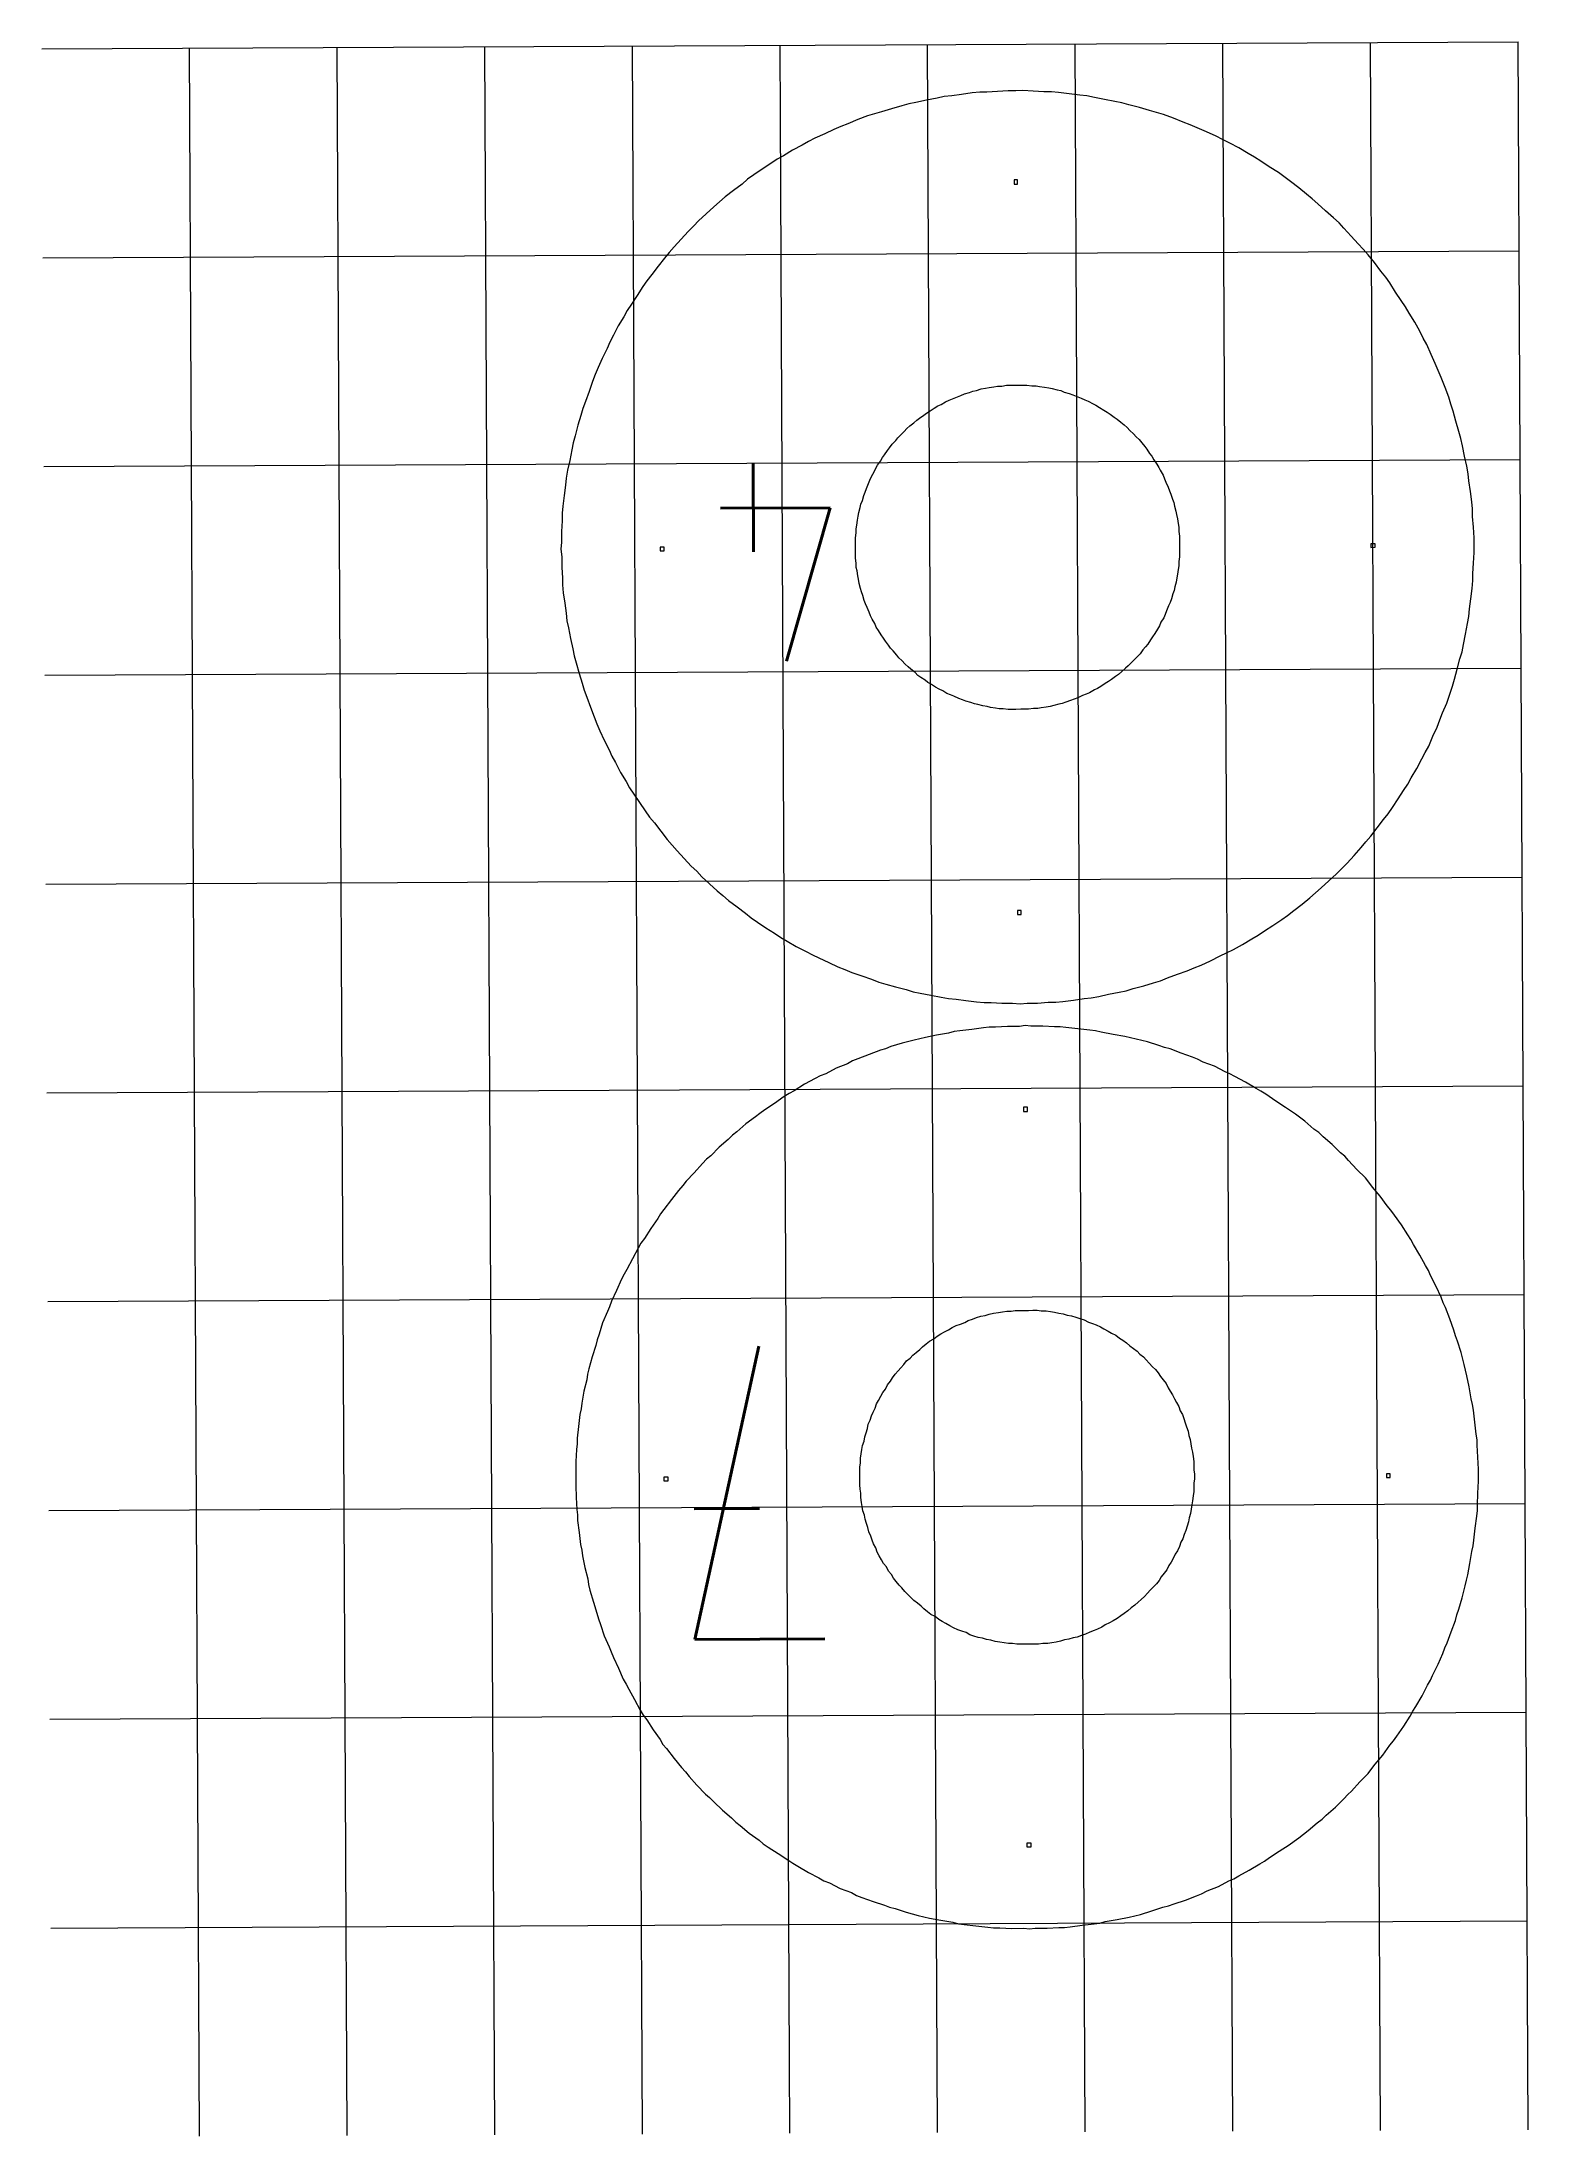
# Model space of a CAD drawing. Header units: centimetres. Extents: x -11.6 to 9.6, y -15.2 to 14.6.
import ezdxf

# ---------------------------------------------------------------- set-up
doc = ezdxf.new("R2010")
doc.units = ezdxf.units.CM
doc.header["$MEASUREMENT"] = 0
for name, color, linetype in [('C00-00-FF', 7, 'Continuous'), ('CBF-BF-BF', 7, 'Continuous'), ('CFF-00-00', 7, 'Continuous')]:
    doc.layers.add(name, color=color, linetype=linetype)

msp = doc.modelspace()

# ---------------------------------------------------------------- linework, layer by layer
at = {"layer": 'C00-00-FF', "color": 5, "lineweight": 13}
for points in [[(0.87578, 13.72138), (0.87578, 13.72138), (0.77586, 13.70079), (0.77586, 13.70079)], [(1.02565, 13.75199), (1.02565, 13.75199), (0.87578, 13.72138), (0.87578, 13.72138)], [(1.17553, 13.78261), (1.17553, 13.78261), (1.02565, 13.75199), (1.02565, 13.75199)], [(1.27544, 13.80319), (1.27544, 13.80319), (1.17553, 13.78261), (1.17553, 13.78261)], [(1.38546, 13.81377), (1.38546, 13.81377), (1.27544, 13.80319), (1.27544, 13.80319)], [(1.52533, 13.83428), (1.52533, 13.83428), (1.38546, 13.81377), (1.38546, 13.81377)], [(1.67526, 13.85511), (1.67526, 13.85511), (1.52533, 13.83428), (1.52533, 13.83428)], [(1.78526, 13.86569), (1.78526, 13.86569), (1.67526, 13.85511), (1.67526, 13.85511)], [(1.88527, 13.86616), (1.88527, 13.86616), (1.78526, 13.86569), (1.78526, 13.86569)], [(2.03525, 13.87694), (2.03525, 13.87694), (1.88527, 13.86616), (1.88527, 13.86616)], [(2.18521, 13.88743), (2.18521, 13.88743), (2.03525, 13.87694), (2.03525, 13.87694)], [(2.29502, 13.88796), (2.29502, 13.88796), (2.18521, 13.88743), (2.18521, 13.88743)], [(2.39504, 13.88844), (2.39504, 13.88844), (2.29502, 13.88796), (2.29502, 13.88796)], [(2.54509, 13.87936), (2.54509, 13.87936), (2.39504, 13.88844), (2.39504, 13.88844)], [(2.69516, 13.87003), (2.69516, 13.87003), (2.54509, 13.87936), (2.54509, 13.87936)], [(2.80523, 13.87055), (2.80523, 13.87055), (2.69516, 13.87003), (2.69516, 13.87003)], [(2.90528, 13.86098), (2.90528, 13.86098), (2.80523, 13.87055), (2.80523, 13.87055)], [(3.0554, 13.84157), (3.0554, 13.84157), (2.90528, 13.86098), (2.90528, 13.86098)], [(3.2055, 13.82245), (3.2055, 13.82245), (3.0554, 13.84157), (3.0554, 13.84157)], [(3.30557, 13.81287), (3.30557, 13.81287), (3.2055, 13.82245), (3.2055, 13.82245)], [(3.41573, 13.79329), (3.41573, 13.79329), (3.30557, 13.81287), (3.30557, 13.81287)], [(3.55583, 13.76406), (3.55583, 13.76406), (3.41573, 13.79329), (3.41573, 13.79329)], [(3.70598, 13.73488), (3.70598, 13.73488), (3.55583, 13.76406), (3.55583, 13.76406)], [(3.80609, 13.71525), (3.80609, 13.71525), (3.70598, 13.73488), (3.70598, 13.73488)], [(3.90625, 13.68583), (3.90625, 13.68583), (3.80609, 13.71525), (3.80609, 13.71525)], [(-0.09274, 13.41671), (-0.09274, 13.41671), (-0.19255, 13.37629), (-0.19255, 13.37629)], [(0.04694, 13.47744), (0.04694, 13.47744), (-0.09274, 13.41671), (-0.09274, 13.41671)], [(0.18665, 13.52811), (0.18665, 13.52811), (0.04694, 13.47744), (0.04694, 13.47744)], [(0.28652, 13.55849), (0.28652, 13.55849), (0.18665, 13.52811), (0.18665, 13.52811)], [(0.38639, 13.58886), (0.38639, 13.58886), (0.28652, 13.55849), (0.28652, 13.55849)], [(0.52616, 13.62974), (0.52616, 13.62974), (0.38639, 13.58886), (0.38639, 13.58886)], [(0.676, 13.67041), (0.676, 13.67041), (0.52616, 13.62974), (0.52616, 13.62974)], [(0.77586, 13.70079), (0.77586, 13.70079), (0.676, 13.67041), (0.676, 13.67041)], [(4.05646, 13.64659), (4.05646, 13.64659), (3.90625, 13.68583), (3.90625, 13.68583)], [(4.19661, 13.60706), (4.19661, 13.60706), (4.05646, 13.64659), (4.05646, 13.64659)], [(4.29677, 13.57763), (4.29677, 13.57763), (4.19661, 13.60706), (4.19661, 13.60706)], [(4.39692, 13.54821), (4.39692, 13.54821), (4.29677, 13.57763), (4.29677, 13.57763)], [(4.53712, 13.49887), (4.53712, 13.49887), (4.39692, 13.54821), (4.39692, 13.54821)], [(4.67737, 13.43947), (4.67737, 13.43947), (4.53712, 13.49887), (4.53712, 13.49887)], [(4.77758, 13.39999), (4.77758, 13.39999), (4.67737, 13.43947), (4.67737, 13.43947)], [(-0.74138, 13.11358), (-0.74138, 13.11358), (-0.88101, 13.04279), (-0.88101, 13.04279)], [(-0.65166, 13.16401), (-0.65166, 13.16401), (-0.74138, 13.11358), (-0.74138, 13.11358)], [(-0.56194, 13.21445), (-0.56194, 13.21445), (-0.65166, 13.16401), (-0.65166, 13.16401)], [(-0.42228, 13.27517), (-0.42228, 13.27517), (-0.56194, 13.21445), (-0.56194, 13.21445)], [(-0.29238, 13.33559), (-0.29238, 13.33559), (-0.42228, 13.27517), (-0.42228, 13.27517)], [(-0.19255, 13.37629), (-0.19255, 13.37629), (-0.29238, 13.33559), (-0.29238, 13.33559)], [(4.87779, 13.36026), (4.87779, 13.36026), (4.77758, 13.39999), (4.77758, 13.39999)], [(5.00824, 13.30109), (5.00824, 13.30109), (4.87779, 13.36026), (4.87779, 13.36026)], [(5.14849, 13.24169), (5.14849, 13.24169), (5.00824, 13.30109), (5.00824, 13.30109)], [(5.23869, 13.19213), (5.23869, 13.19213), (5.14849, 13.24169), (5.14849, 13.24169)], [(5.33894, 13.1426), (5.33894, 13.1426), (5.23869, 13.19213), (5.23869, 13.19213)], [(5.46918, 13.0731), (5.46918, 13.0731), (5.33894, 13.1426), (5.33894, 13.1426)], [(-1.19021, 12.85135), (-1.19021, 12.85135), (-1.30993, 12.77087), (-1.30993, 12.77087)], [(-1.10053, 12.91184), (-1.10053, 12.91184), (-1.19021, 12.85135), (-1.19021, 12.85135)], [(-1.01079, 12.96228), (-1.01079, 12.96228), (-1.10053, 12.91184), (-1.10053, 12.91184)], [(-0.88101, 13.04279), (-0.88101, 13.04279), (-1.01079, 12.96228), (-1.01079, 12.96228)], [(5.59973, 12.99383), (5.59973, 12.99383), (5.46918, 13.0731), (5.46918, 13.0731)], [(5.68994, 12.94424), (5.68994, 12.94424), (5.59973, 12.99383), (5.59973, 12.99383)], [(5.78017, 12.88461), (5.78017, 12.88461), (5.68994, 12.94424), (5.68994, 12.94424)], [(5.90068, 12.80529), (5.90068, 12.80529), (5.78017, 12.88461), (5.78017, 12.88461)], [(-1.5989, 12.55942), (-1.5989, 12.55942), (-1.71834, 12.46887), (-1.71834, 12.46887)], [(-1.51934, 12.62991), (-1.51934, 12.62991), (-1.5989, 12.55942), (-1.5989, 12.55942)], [(-1.4294, 12.69014), (-1.4294, 12.69014), (-1.51934, 12.62991), (-1.51934, 12.62991)], [(-1.30993, 12.77087), (-1.30993, 12.77087), (-1.4294, 12.69014), (-1.4294, 12.69014)], [(2.32118, 12.61806), (2.32118, 12.61806), (2.27118, 12.61783), (2.27118, 12.61783)], [(2.27118, 12.61783), (2.27118, 12.61783), (2.27146, 12.55777), (2.27146, 12.55777)], [(2.27146, 12.55777), (2.27146, 12.55777), (2.32148, 12.55801), (2.32148, 12.55801)], [(2.32148, 12.55801), (2.32148, 12.55801), (2.32118, 12.61806), (2.32118, 12.61806)], [(6.03096, 12.72574), (6.03096, 12.72574), (5.90068, 12.80529), (5.90068, 12.80529)], [(6.11116, 12.66633), (6.11116, 12.66633), (6.03096, 12.72574), (6.03096, 12.72574)], [(6.20172, 12.59664), (6.20172, 12.59664), (6.11116, 12.66633), (6.11116, 12.66633)], [(6.322, 12.50725), (6.322, 12.50725), (6.20172, 12.59664), (6.20172, 12.59664)], [(-1.99743, 12.23763), (-1.99743, 12.23763), (-2.10702, 12.13707), (-2.10702, 12.13707)], [(-1.91758, 12.30786), (-1.91758, 12.30786), (-1.99743, 12.23763), (-1.99743, 12.23763)], [(-1.83803, 12.37835), (-1.83803, 12.37835), (-1.91758, 12.30786), (-1.91758, 12.30786)], [(-1.71834, 12.46887), (-1.71834, 12.46887), (-1.83803, 12.37835), (-1.83803, 12.37835)], [(6.43249, 12.41781), (6.43249, 12.41781), (6.322, 12.50725), (6.322, 12.50725)], [(6.51272, 12.34809), (6.51272, 12.34809), (6.43249, 12.41781), (6.43249, 12.41781)], [(6.59322, 12.27863), (6.59322, 12.27863), (6.51272, 12.34809), (6.51272, 12.34809)], [(6.70377, 12.17913), (6.70377, 12.17913), (6.59322, 12.27863), (6.59322, 12.27863)], [(-2.28611, 11.9661), (-2.28611, 11.9661), (-2.36564, 11.88582), (-2.36564, 11.88582)], [(-2.21634, 12.03655), (-2.21634, 12.03655), (-2.28611, 11.9661), (-2.28611, 11.9661)], [(-2.10702, 12.13707), (-2.10702, 12.13707), (-2.21634, 12.03655), (-2.21634, 12.03655)], [(6.81405, 12.07965), (6.81405, 12.07965), (6.70377, 12.17913), (6.70377, 12.17913)], [(6.89455, 12.00992), (6.89455, 12.00992), (6.81405, 12.07965), (6.81405, 12.07965)], [(6.96477, 11.93035), (6.96477, 11.93035), (6.89455, 12.00992), (6.89455, 12.00992)], [(7.06532, 11.82076), (7.06532, 11.82076), (6.96477, 11.93035), (6.96477, 11.93035)], [(-2.56461, 11.66473), (-2.56461, 11.66473), (-2.63435, 11.5845), (-2.63435, 11.5845)], [(-2.46513, 11.77528), (-2.46513, 11.77528), (-2.56461, 11.66473), (-2.56461, 11.66473)], [(-2.36564, 11.88582), (-2.36564, 11.88582), (-2.46513, 11.77528), (-2.46513, 11.77528)], [(7.16586, 11.71117), (7.16586, 11.71117), (7.06532, 11.82076), (7.06532, 11.82076)], [(7.23636, 11.63159), (7.23636, 11.63159), (7.16586, 11.71117), (7.16586, 11.71117)], [(7.30658, 11.55177), (7.30658, 11.55177), (7.23636, 11.63159), (7.23636, 11.63159)], [(-2.79351, 11.39376), (-2.79351, 11.39376), (-2.8829, 11.2732), (-2.8829, 11.2732)], [(-2.70382, 11.50399), (-2.70382, 11.50399), (-2.79351, 11.39376), (-2.79351, 11.39376)], [(-2.63435, 11.5845), (-2.63435, 11.5845), (-2.70382, 11.50399), (-2.70382, 11.50399)], [(7.39732, 11.4424), (7.39732, 11.4424), (7.30658, 11.55177), (7.30658, 11.55177)], [(7.48786, 11.3227), (7.48786, 11.3227), (7.39732, 11.4424), (7.39732, 11.4424)], [(7.55813, 11.23308), (7.55813, 11.23308), (7.48786, 11.3227), (7.48786, 11.3227)], [(-3.01199, 11.10273), (-3.01199, 11.10273), (-3.09155, 10.97217), (-3.09155, 10.97217)], [(-2.95231, 11.18291), (-2.95231, 11.18291), (-3.01199, 11.10273), (-3.01199, 11.10273)], [(-2.8829, 11.2732), (-2.8829, 11.2732), (-2.95231, 11.18291), (-2.95231, 11.18291)], [(7.61857, 11.15346), (7.61857, 11.15346), (7.55813, 11.23308), (7.55813, 11.23308)], [(7.69937, 11.02367), (7.69937, 11.02367), (7.61857, 11.15346), (7.61857, 11.15346)], [(7.77984, 10.9042), (7.77984, 10.9042), (7.69937, 11.02367), (7.69937, 11.02367)], [(-3.2305, 10.76143), (-3.2305, 10.76143), (-3.28007, 10.67123), (-3.28007, 10.67123)], [(-3.17086, 10.85194), (-3.17086, 10.85194), (-3.2305, 10.76143), (-3.2305, 10.76143)], [(-3.09155, 10.97217), (-3.09155, 10.97217), (-3.17086, 10.85194), (-3.17086, 10.85194)], [(7.84034, 10.81426), (7.84034, 10.81426), (7.77984, 10.9042), (7.77984, 10.9042)], [(7.89077, 10.72454), (7.89077, 10.72454), (7.84034, 10.81426), (7.84034, 10.81426)], [(-3.35936, 10.54095), (-3.35936, 10.54095), (-3.42886, 10.4107), (-3.42886, 10.4107)], [(-3.28007, 10.67123), (-3.28007, 10.67123), (-3.35936, 10.54095), (-3.35936, 10.54095)], [(7.97129, 10.59502), (7.97129, 10.59502), (7.89077, 10.72454), (7.89077, 10.72454)], [(8.04202, 10.46546), (8.04202, 10.46546), (7.97129, 10.59502), (7.97129, 10.59502)], [(8.09251, 10.36566), (8.09251, 10.36566), (8.04202, 10.46546), (8.04202, 10.46546)], [(-3.51791, 10.22004), (-3.51791, 10.22004), (-3.58734, 10.07975), (-3.58734, 10.07975)], [(-3.47837, 10.31045), (-3.47837, 10.31045), (-3.51791, 10.22004), (-3.51791, 10.22004)], [(-3.42886, 10.4107), (-3.42886, 10.4107), (-3.47837, 10.31045), (-3.47837, 10.31045)], [(8.14295, 10.27568), (8.14295, 10.27568), (8.09251, 10.36566), (8.09251, 10.36566)], [(8.20341, 10.13601), (8.20341, 10.13601), (8.14295, 10.27568), (8.14295, 10.27568)], [(8.26409, 10.00639), (8.26409, 10.00639), (8.20341, 10.13601), (8.20341, 10.13601)], [(-3.68601, 9.84933), (-3.68601, 9.84933), (-3.72574, 9.74914), (-3.72574, 9.74914)], [(-3.64652, 9.94954), (-3.64652, 9.94954), (-3.68601, 9.84933), (-3.68601, 9.84933)], [(-3.58734, 10.07975), (-3.58734, 10.07975), (-3.64652, 9.94954), (-3.64652, 9.94954)], [(8.30452, 9.90657), (8.30452, 9.90657), (8.26409, 10.00639), (8.26409, 10.00639)], [(8.34521, 9.80674), (8.34521, 9.80674), (8.30452, 9.90657), (8.30452, 9.90657)], [(-3.77507, 9.60895), (-3.77507, 9.60895), (-3.82441, 9.46874), (-3.82441, 9.46874)], [(-3.72574, 9.74914), (-3.72574, 9.74914), (-3.77507, 9.60895), (-3.77507, 9.60895)], [(1.39598, 9.50344), (1.39598, 9.50344), (1.46595, 9.53394), (1.46595, 9.53394)], [(1.46595, 9.53394), (1.46595, 9.53394), (1.51587, 9.55402), (1.51587, 9.55402)], [(1.51587, 9.55402), (1.51587, 9.55402), (1.56576, 9.57437), (1.56576, 9.57437)], [(1.56576, 9.57437), (1.56576, 9.57437), (1.63553, 9.59481), (1.63553, 9.59481)], [(1.63553, 9.59481), (1.63553, 9.59481), (1.68543, 9.61489), (1.68543, 9.61489)], [(1.68543, 9.61489), (1.68543, 9.61489), (1.73538, 9.62518), (1.73538, 9.62518)], [(1.73538, 9.62518), (1.73538, 9.62518), (1.8054, 9.64562), (1.8054, 9.64562)], [(1.8054, 9.64562), (1.8054, 9.64562), (1.86516, 9.6557), (1.86516, 9.6557)], [(1.86516, 9.6557), (1.86516, 9.6557), (1.9151, 9.66598), (1.9151, 9.66598)], [(1.9151, 9.66598), (1.9151, 9.66598), (1.98519, 9.67639), (1.98519, 9.67639)], [(1.98519, 9.67639), (1.98519, 9.67639), (2.03513, 9.68668), (2.03513, 9.68668)], [(2.03513, 9.68668), (2.03513, 9.68668), (2.09519, 9.68695), (2.09519, 9.68695)], [(2.09519, 9.68695), (2.09519, 9.68695), (2.16499, 9.69736), (2.16499, 9.69736)], [(2.16499, 9.69736), (2.16499, 9.69736), (2.22505, 9.69763), (2.22505, 9.69763)], [(2.22505, 9.69763), (2.22505, 9.69763), (2.27506, 9.69788), (2.27506, 9.69788)], [(2.27506, 9.69788), (2.27506, 9.69788), (2.34517, 9.69822), (2.34517, 9.69822)], [(2.34517, 9.69822), (2.34517, 9.69822), (2.40523, 9.6985), (2.40523, 9.6985)], [(2.40523, 9.6985), (2.40523, 9.6985), (2.45525, 9.69873), (2.45525, 9.69873)], [(2.45525, 9.69873), (2.45525, 9.69873), (2.52514, 9.68901), (2.52514, 9.68901)], [(2.52514, 9.68901), (2.52514, 9.68901), (2.58519, 9.68929), (2.58519, 9.68929)], [(2.58519, 9.68929), (2.58519, 9.68929), (2.63526, 9.6795), (2.63526, 9.6795)], [(2.63526, 9.6795), (2.63526, 9.6795), (2.70515, 9.66977), (2.70515, 9.66977)], [(2.70515, 9.66977), (2.70515, 9.66977), (2.76526, 9.65999), (2.76526, 9.65999)], [(2.76526, 9.65999), (2.76526, 9.65999), (2.8153, 9.65044), (2.8153, 9.65044)], [(2.8153, 9.65044), (2.8153, 9.65044), (2.88552, 9.63066), (2.88552, 9.63066)], [(2.88552, 9.63066), (2.88552, 9.63066), (2.93557, 9.62086), (2.93557, 9.62086)], [(2.93557, 9.62086), (2.93557, 9.62086), (2.98566, 9.60124), (2.98566, 9.60124)], [(2.98566, 9.60124), (2.98566, 9.60124), (3.05561, 9.58148), (3.05561, 9.58148)], [(3.05561, 9.58148), (3.05561, 9.58148), (3.10573, 9.5616), (3.10573, 9.5616)], [(3.10573, 9.5616), (3.10573, 9.5616), (3.15581, 9.54201), (3.15581, 9.54201)], [(3.15581, 9.54201), (3.15581, 9.54201), (3.22608, 9.51217), (3.22608, 9.51217)], [(8.40568, 9.66708), (8.40568, 9.66708), (8.34521, 9.80674), (8.34521, 9.80674)], [(8.45634, 9.52734), (8.45634, 9.52734), (8.40568, 9.66708), (8.40568, 9.66708)], [(-3.8933, 9.26839), (-3.8933, 9.26839), (-3.93258, 9.12823), (-3.93258, 9.12823)], [(-3.86389, 9.36854), (-3.86389, 9.36854), (-3.8933, 9.26839), (-3.8933, 9.26839)], [(-3.82441, 9.46874), (-3.82441, 9.46874), (-3.86389, 9.36854), (-3.86389, 9.36854)], [(0.92711, 9.23133), (0.92711, 9.23133), (0.98698, 9.27156), (0.98698, 9.27156)], [(0.98698, 9.27156), (0.98698, 9.27156), (1.02677, 9.30191), (1.02677, 9.30191)], [(1.02677, 9.30191), (1.02677, 9.30191), (1.07665, 9.33206), (1.07665, 9.33206)], [(1.07665, 9.33206), (1.07665, 9.33206), (1.13651, 9.37229), (1.13651, 9.37229)], [(1.13651, 9.37229), (1.13651, 9.37229), (1.18638, 9.40269), (1.18638, 9.40269)], [(1.18638, 9.40269), (1.18638, 9.40269), (1.23628, 9.42278), (1.23628, 9.42278)], [(1.23628, 9.42278), (1.23628, 9.42278), (1.29615, 9.46301), (1.29615, 9.46301)], [(1.29615, 9.46301), (1.29615, 9.46301), (1.34606, 9.48336), (1.34606, 9.48336)], [(1.34606, 9.48336), (1.34606, 9.48336), (1.39598, 9.50344), (1.39598, 9.50344)], [(3.22608, 9.51217), (3.22608, 9.51217), (3.27617, 9.49256), (3.27617, 9.49256)], [(3.27617, 9.49256), (3.27617, 9.49256), (3.32628, 9.4727), (3.32628, 9.4727)], [(3.32628, 9.4727), (3.32628, 9.4727), (3.39659, 9.43309), (3.39659, 9.43309)], [(3.39659, 9.43309), (3.39659, 9.43309), (3.43663, 9.41343), (3.43663, 9.41343)], [(3.43663, 9.41343), (3.43663, 9.41343), (3.48677, 9.3835), (3.48677, 9.3835)], [(3.48677, 9.3835), (3.48677, 9.3835), (3.54702, 9.34383), (3.54702, 9.34383)], [(3.54702, 9.34383), (3.54702, 9.34383), (3.59717, 9.31418), (3.59717, 9.31418)], [(3.59717, 9.31418), (3.59717, 9.31418), (3.63727, 9.2842), (3.63727, 9.2842)], [(3.63727, 9.2842), (3.63727, 9.2842), (3.69726, 9.24455), (3.69726, 9.24455)], [(3.69726, 9.24455), (3.69726, 9.24455), (3.73761, 9.21484), (3.73761, 9.21484)], [(8.48699, 9.42748), (8.48699, 9.42748), (8.45634, 9.52734), (8.45634, 9.52734)], [(8.51736, 9.32763), (8.51736, 9.32763), (8.48699, 9.42748), (8.48699, 9.42748)], [(8.55797, 9.18783), (8.55797, 9.18783), (8.51736, 9.32763), (8.51736, 9.32763)], [(-3.97209, 8.97801), (-3.97209, 8.97801), (-4.00153, 8.87786), (-4.00153, 8.87786)], [(-3.93258, 9.12823), (-3.93258, 9.12823), (-3.97209, 8.97801), (-3.97209, 8.97801)], [(0.58864, 8.90956), (0.58864, 8.90956), (0.61861, 8.94992), (0.61861, 8.94992)], [(0.61861, 8.94992), (0.61861, 8.94992), (0.65839, 8.99007), (0.65839, 8.99007)], [(0.65839, 8.99007), (0.65839, 8.99007), (0.70813, 9.04032), (0.70813, 9.04032)], [(0.70813, 9.04032), (0.70813, 9.04032), (0.7479, 9.08046), (0.7479, 9.08046)], [(0.7479, 9.08046), (0.7479, 9.08046), (0.78768, 9.1206), (0.78768, 9.1206)], [(0.78768, 9.1206), (0.78768, 9.1206), (0.84754, 9.16083), (0.84754, 9.16083)], [(0.84754, 9.16083), (0.84754, 9.16083), (0.88729, 9.20124), (0.88729, 9.20124)], [(0.88729, 9.20124), (0.88729, 9.20124), (0.92711, 9.23133), (0.92711, 9.23133)], [(3.73761, 9.21484), (3.73761, 9.21484), (3.78782, 9.17485), (3.78782, 9.17485)], [(3.78782, 9.17485), (3.78782, 9.17485), (3.83802, 9.13515), (3.83802, 9.13515)], [(3.83802, 9.13515), (3.83802, 9.13515), (3.87815, 9.09538), (3.87815, 9.09538)], [(3.87815, 9.09538), (3.87815, 9.09538), (3.9183, 9.05564), (3.9183, 9.05564)], [(3.9183, 9.05564), (3.9183, 9.05564), (3.96855, 9.00585), (3.96855, 9.00585)], [(3.96855, 9.00585), (3.96855, 9.00585), (4.00869, 8.9661), (4.00869, 8.9661)], [(4.00869, 8.9661), (4.00869, 8.9661), (4.04882, 8.92608), (4.04882, 8.92608)], [(8.59891, 9.03801), (8.59891, 9.03801), (8.55797, 9.18783), (8.55797, 9.18783)], [(8.62929, 8.93815), (8.62929, 8.93815), (8.59891, 9.03801), (8.59891, 9.03801)], [(8.64988, 8.83822), (8.64988, 8.83822), (8.62929, 8.93815), (8.62929, 8.93815)], [(-4.02114, 8.77776), (-4.02114, 8.77776), (-4.05032, 8.62759), (-4.05032, 8.62759)], [(-4.00153, 8.87786), (-4.00153, 8.87786), (-4.02114, 8.77776), (-4.02114, 8.77776)], [(0.37016, 8.61854), (0.37016, 8.61854), (0.39982, 8.66867), (0.39982, 8.66867)], [(0.39982, 8.66867), (0.39982, 8.66867), (0.42978, 8.70903), (0.42978, 8.70903)], [(0.42978, 8.70903), (0.42978, 8.70903), (0.46945, 8.76903), (0.46945, 8.76903)], [(0.46945, 8.76903), (0.46945, 8.76903), (0.49916, 8.80939), (0.49916, 8.80939)], [(0.49916, 8.80939), (0.49916, 8.80939), (0.53887, 8.85958), (0.53887, 8.85958)], [(0.53887, 8.85958), (0.53887, 8.85958), (0.58864, 8.90956), (0.58864, 8.90956)], [(4.04882, 8.92608), (4.04882, 8.92608), (4.08929, 8.87653), (4.08929, 8.87653)], [(4.08929, 8.87653), (4.08929, 8.87653), (4.12947, 8.82671), (4.12947, 8.82671)], [(4.12947, 8.82671), (4.12947, 8.82671), (4.15956, 8.78665), (4.15956, 8.78665)], [(4.15956, 8.78665), (4.15956, 8.78665), (4.1998, 8.72703), (4.1998, 8.72703)], [(4.1998, 8.72703), (4.1998, 8.72703), (4.23015, 8.68695), (4.23015, 8.68695)], [(4.23015, 8.68695), (4.23015, 8.68695), (4.26029, 8.6371), (4.26029, 8.6371)], [(8.68047, 8.68835), (8.68047, 8.68835), (8.64988, 8.83822), (8.64988, 8.83822)], [(8.71104, 8.54854), (8.71104, 8.54854), (8.68047, 8.68835), (8.68047, 8.68835)], [(-4.09915, 8.37733), (-4.09915, 8.37733), (-4.10871, 8.27728), (-4.10871, 8.27728)], [(-4.07955, 8.4875), (-4.07955, 8.4875), (-4.09915, 8.37733), (-4.09915, 8.37733)], [(-4.05032, 8.62759), (-4.05032, 8.62759), (-4.07955, 8.4875), (-4.07955, 8.4875)], [(0.20155, 8.29785), (0.20155, 8.29785), (0.22143, 8.34794), (0.22143, 8.34794)], [(0.22143, 8.34794), (0.22143, 8.34794), (0.24104, 8.39805), (0.24104, 8.39805)], [(0.24104, 8.39805), (0.24104, 8.39805), (0.28092, 8.46809), (0.28092, 8.46809)], [(0.28092, 8.46809), (0.28092, 8.46809), (0.30057, 8.5084), (0.30057, 8.5084)], [(0.30057, 8.5084), (0.30057, 8.5084), (0.33049, 8.55855), (0.33049, 8.55855)], [(0.33049, 8.55855), (0.33049, 8.55855), (0.37016, 8.61854), (0.37016, 8.61854)], [(4.26029, 8.6371), (4.26029, 8.6371), (4.30052, 8.57749), (4.30052, 8.57749)], [(4.30052, 8.57749), (4.30052, 8.57749), (4.33093, 8.52764), (4.33093, 8.52764)], [(4.33093, 8.52764), (4.33093, 8.52764), (4.35097, 8.48751), (4.35097, 8.48751)], [(4.35097, 8.48751), (4.35097, 8.48751), (4.39151, 8.41785), (4.39151, 8.41785)], [(4.39151, 8.41785), (4.39151, 8.41785), (4.4116, 8.36795), (4.4116, 8.36795)], [(4.4116, 8.36795), (4.4116, 8.36795), (4.43194, 8.31804), (4.43194, 8.31804)], [(8.73168, 8.43857), (8.73168, 8.43857), (8.71104, 8.54854), (8.71104, 8.54854)], [(8.74222, 8.33861), (8.74222, 8.33861), (8.73168, 8.43857), (8.73168, 8.43857)], [(-4.12785, 8.12717), (-4.12785, 8.12717), (-4.14723, 7.97704), (-4.14723, 7.97704)], [(-4.10871, 8.27728), (-4.10871, 8.27728), (-4.12785, 8.12717), (-4.12785, 8.12717)], [(0.0929, 8.00733), (0.0929, 8.00733), (0.11276, 8.05744), (0.11276, 8.05744)], [(0.11276, 8.05744), (0.11276, 8.05744), (0.13254, 8.12738), (0.13254, 8.12738)], [(0.13254, 8.12738), (0.13254, 8.12738), (0.15213, 8.17749), (0.15213, 8.17749)], [(0.15213, 8.17749), (0.15213, 8.17749), (0.17201, 8.22758), (0.17201, 8.22758)], [(0.17201, 8.22758), (0.17201, 8.22758), (0.20155, 8.29785), (0.20155, 8.29785)], [(4.43194, 8.31804), (4.43194, 8.31804), (4.46218, 8.24807), (4.46218, 8.24807)], [(4.46218, 8.24807), (4.46218, 8.24807), (4.48252, 8.19816), (4.48252, 8.19816)], [(4.48252, 8.19816), (4.48252, 8.19816), (4.5026, 8.14823), (4.5026, 8.14823)], [(4.5026, 8.14823), (4.5026, 8.14823), (4.52305, 8.07849), (4.52305, 8.07849)], [(4.52305, 8.07849), (4.52305, 8.07849), (4.54338, 8.02857), (4.54338, 8.02857)], [(8.76278, 8.18868), (8.76278, 8.18868), (8.74222, 8.33861), (8.74222, 8.33861)], [(8.78361, 8.03876), (8.78361, 8.03876), (8.76278, 8.18868), (8.76278, 8.18868)], [(-4.15628, 7.76691), (-4.15628, 7.76691), (-4.16562, 7.61686), (-4.16562, 7.61686)], [(-4.14723, 7.97704), (-4.14723, 7.97704), (-4.15682, 7.877), (-4.15682, 7.877)], [(-4.15682, 7.877), (-4.15682, 7.877), (-4.15628, 7.76691), (-4.15628, 7.76691)], [(0.03452, 7.70703), (0.03452, 7.70703), (0.04397, 7.77692), (0.04397, 7.77692)], [(0.04397, 7.77692), (0.04397, 7.77692), (0.05375, 7.83702), (0.05375, 7.83702)], [(0.05375, 7.83702), (0.05375, 7.83702), (0.06356, 7.88707), (0.06356, 7.88707)], [(0.06356, 7.88707), (0.06356, 7.88707), (0.08332, 7.95728), (0.08332, 7.95728)], [(0.08332, 7.95728), (0.08332, 7.95728), (0.0929, 8.00733), (0.0929, 8.00733)], [(4.54338, 8.02857), (4.54338, 8.02857), (4.55341, 7.97861), (4.55341, 7.97861)], [(4.55341, 7.97861), (4.55341, 7.97861), (4.57385, 7.9086), (4.57385, 7.9086)], [(4.57385, 7.9086), (4.57385, 7.9086), (4.58415, 7.85865), (4.58415, 7.85865)], [(4.58415, 7.85865), (4.58415, 7.85865), (4.59449, 7.79864), (4.59449, 7.79864)], [(4.59449, 7.79864), (4.59449, 7.79864), (4.60462, 7.72883), (4.60462, 7.72883)], [(8.79413, 7.9388), (8.79413, 7.9388), (8.78361, 8.03876), (8.78361, 8.03876)], [(8.79465, 7.82874), (8.79465, 7.82874), (8.79413, 7.9388), (8.79413, 7.9388)], [(8.80543, 7.67875), (8.80543, 7.67875), (8.79465, 7.82874), (8.79465, 7.82874)], [(-4.16491, 7.46684), (-4.16491, 7.46684), (-4.17422, 7.36678), (-4.17422, 7.36678)], [(-4.16562, 7.61686), (-4.16562, 7.61686), (-4.16491, 7.46684), (-4.16491, 7.46684)], [(0.01527, 7.52701), (0.01527, 7.52701), (0.02499, 7.5969), (0.02499, 7.5969)], [(0.0155, 7.47701), (0.0155, 7.47701), (0.01527, 7.52701), (0.01527, 7.52701)], [(0.01579, 7.41694), (0.01579, 7.41694), (0.0155, 7.47701), (0.0155, 7.47701)], [(0.0247, 7.65697), (0.0247, 7.65697), (0.03452, 7.70703), (0.03452, 7.70703)], [(0.02499, 7.5969), (0.02499, 7.5969), (0.0247, 7.65697), (0.0247, 7.65697)], [(4.60462, 7.72883), (4.60462, 7.72883), (4.61491, 7.67887), (4.61491, 7.67887)], [(4.61491, 7.67887), (4.61491, 7.67887), (4.6152, 7.61881), (4.6152, 7.61881)], [(4.6152, 7.61881), (4.6152, 7.61881), (4.62559, 7.54901), (4.62559, 7.54901)], [(4.62559, 7.54901), (4.62559, 7.54901), (4.62583, 7.49899), (4.62583, 7.49899)], [(4.62583, 7.49899), (4.62583, 7.49899), (4.6261, 7.43894), (4.6261, 7.43894)], [(8.81594, 7.52878), (8.81594, 7.52878), (8.80543, 7.67875), (8.80543, 7.67875)], [(8.81642, 7.42877), (8.81642, 7.42877), (8.81594, 7.52878), (8.81594, 7.52878)], [(-4.17422, 7.36678), (-4.17422, 7.36678), (-4.1639, 7.25702), (-4.1639, 7.25702)], [(-4.1639, 7.25702), (-4.1639, 7.25702), (-4.16319, 7.10701), (-4.16319, 7.10701)], [(-2.70431, 7.3939), (-2.70431, 7.3939), (-2.76436, 7.39363), (-2.76436, 7.39363)], [(-2.76436, 7.39363), (-2.76436, 7.39363), (-2.76414, 7.34362), (-2.76414, 7.34362)], [(-2.76414, 7.34362), (-2.76414, 7.34362), (-2.70407, 7.34389), (-2.70407, 7.34389)], [(-2.70407, 7.34389), (-2.70407, 7.34389), (-2.70431, 7.3939), (-2.70431, 7.3939)], [(0.01613, 7.34683), (0.01613, 7.34683), (0.01579, 7.41694), (0.01579, 7.41694)], [(0.01637, 7.29682), (0.01637, 7.29682), (0.01613, 7.34683), (0.01613, 7.34683)], [(0.01666, 7.23675), (0.01666, 7.23675), (0.01637, 7.29682), (0.01637, 7.29682)], [(0.02704, 7.16696), (0.02704, 7.16696), (0.01666, 7.23675), (0.01666, 7.23675)], [(0.02734, 7.1069), (0.02734, 7.1069), (0.02704, 7.16696), (0.02704, 7.16696)], [(4.62696, 7.25877), (4.62696, 7.25877), (4.61724, 7.18887), (4.61724, 7.18887)], [(4.61724, 7.18887), (4.61724, 7.18887), (4.61753, 7.1288), (4.61753, 7.1288)], [(4.6261, 7.43894), (4.6261, 7.43894), (4.62645, 7.36883), (4.62645, 7.36883)], [(4.62645, 7.36883), (4.62645, 7.36883), (4.62668, 7.31882), (4.62668, 7.31882)], [(4.62668, 7.31882), (4.62668, 7.31882), (4.62696, 7.25877), (4.62696, 7.25877)], [(7.40637, 7.44217), (7.40637, 7.44217), (7.34631, 7.44187), (7.34631, 7.44187)], [(7.34631, 7.44187), (7.34631, 7.44187), (7.34654, 7.39186), (7.34654, 7.39186)], [(7.34654, 7.39186), (7.34654, 7.39186), (7.40661, 7.39215), (7.40661, 7.39215)], [(7.40661, 7.39215), (7.40661, 7.39215), (7.40637, 7.44217), (7.40637, 7.44217)], [(8.79852, 7.01884), (8.79852, 7.01884), (8.80786, 7.16892), (8.80786, 7.16892)], [(8.80786, 7.16892), (8.80786, 7.16892), (8.81694, 7.31898), (8.81694, 7.31898)], [(8.81694, 7.31898), (8.81694, 7.31898), (8.81642, 7.42877), (8.81642, 7.42877)], [(-4.16319, 7.10701), (-4.16319, 7.10701), (-4.15243, 6.95704), (-4.15243, 6.95704)], [(-4.15243, 6.95704), (-4.15243, 6.95704), (-4.15194, 6.85704), (-4.15194, 6.85704)], [(-4.15194, 6.85704), (-4.15194, 6.85704), (-4.14136, 6.74701), (-4.14136, 6.74701)], [(0.03762, 7.05694), (0.03762, 7.05694), (0.02734, 7.1069), (0.02734, 7.1069)], [(0.04774, 6.98714), (0.04774, 6.98714), (0.03762, 7.05694), (0.03762, 7.05694)], [(0.05803, 6.93719), (0.05803, 6.93719), (0.04774, 6.98714), (0.04774, 6.98714)], [(0.06837, 6.87717), (0.06837, 6.87717), (0.05803, 6.93719), (0.05803, 6.93719)], [(0.08883, 6.80714), (0.08883, 6.80714), (0.06837, 6.87717), (0.06837, 6.87717)], [(4.57868, 6.8987), (4.57868, 6.8987), (4.55889, 6.82848), (4.55889, 6.82848)], [(4.58845, 6.95881), (4.58845, 6.95881), (4.57868, 6.8987), (4.57868, 6.8987)], [(4.59826, 7.00884), (4.59826, 7.00884), (4.58845, 6.95881), (4.58845, 6.95881)], [(4.60773, 7.07875), (4.60773, 7.07875), (4.59826, 7.00884), (4.59826, 7.00884)], [(4.61753, 7.1288), (4.61753, 7.1288), (4.60773, 7.07875), (4.60773, 7.07875)], [(8.78947, 6.80873), (8.78947, 6.80873), (8.799, 6.91883), (8.799, 6.91883)], [(8.799, 6.91883), (8.799, 6.91883), (8.79852, 7.01884), (8.79852, 7.01884)], [(-4.14136, 6.74701), (-4.14136, 6.74701), (-4.12054, 6.59709), (-4.12054, 6.59709)], [(-4.12054, 6.59709), (-4.12054, 6.59709), (-4.10002, 6.45722), (-4.10002, 6.45722)], [(0.09885, 6.75719), (0.09885, 6.75719), (0.08883, 6.80714), (0.08883, 6.80714)], [(0.1192, 6.70729), (0.1192, 6.70729), (0.09885, 6.75719), (0.09885, 6.75719)], [(0.13965, 6.63753), (0.13965, 6.63753), (0.1192, 6.70729), (0.1192, 6.70729)], [(0.15973, 6.58762), (0.15973, 6.58762), (0.13965, 6.63753), (0.13965, 6.63753)], [(0.18007, 6.53771), (0.18007, 6.53771), (0.15973, 6.58762), (0.15973, 6.58762)], [(4.47025, 6.55819), (4.47025, 6.55819), (4.44067, 6.48794), (4.44067, 6.48794)], [(4.4901, 6.60828), (4.4901, 6.60828), (4.47025, 6.55819), (4.47025, 6.55819)], [(4.50971, 6.65839), (4.50971, 6.65839), (4.4901, 6.60828), (4.4901, 6.60828)], [(4.52949, 6.72833), (4.52949, 6.72833), (4.50971, 6.65839), (4.50971, 6.65839)], [(4.54935, 6.77844), (4.54935, 6.77844), (4.52949, 6.72833), (4.52949, 6.72833)], [(4.55889, 6.82848), (4.55889, 6.82848), (4.54935, 6.77844), (4.54935, 6.77844)], [(8.7509, 6.51856), (8.7509, 6.51856), (8.77007, 6.65861), (8.77007, 6.65861)], [(8.77007, 6.65861), (8.77007, 6.65861), (8.78947, 6.80873), (8.78947, 6.80873)], [(-4.10002, 6.45722), (-4.10002, 6.45722), (-4.08945, 6.34721), (-4.08945, 6.34721)], [(-4.08945, 6.34721), (-4.08945, 6.34721), (-4.06887, 6.24729), (-4.06887, 6.24729)], [(0.21029, 6.46774), (0.21029, 6.46774), (0.18007, 6.53771), (0.18007, 6.53771)], [(0.23064, 6.41783), (0.23064, 6.41783), (0.21029, 6.46774), (0.21029, 6.46774)], [(0.25073, 6.36792), (0.25073, 6.36792), (0.23064, 6.41783), (0.23064, 6.41783)], [(0.29122, 6.30805), (0.29122, 6.30805), (0.25073, 6.36792), (0.25073, 6.36792)], [(0.31131, 6.25814), (0.31131, 6.25814), (0.29122, 6.30805), (0.29122, 6.30805)], [(0.34172, 6.20828), (0.34172, 6.20828), (0.31131, 6.25814), (0.31131, 6.25814)], [(4.34167, 6.27737), (4.34167, 6.27737), (4.31173, 6.22723), (4.31173, 6.22723)], [(4.36128, 6.32747), (4.36128, 6.32747), (4.34167, 6.27737), (4.34167, 6.27737)], [(4.40121, 6.38773), (4.40121, 6.38773), (4.36128, 6.32747), (4.36128, 6.32747)], [(4.4208, 6.43783), (4.4208, 6.43783), (4.40121, 6.38773), (4.40121, 6.38773)], [(4.44067, 6.48794), (4.44067, 6.48794), (4.4208, 6.43783), (4.4208, 6.43783)], [(8.69256, 6.15817), (8.69256, 6.15817), (8.72174, 6.30834), (8.72174, 6.30834)], [(8.72174, 6.30834), (8.72174, 6.30834), (8.74136, 6.40843), (8.74136, 6.40843)], [(8.74136, 6.40843), (8.74136, 6.40843), (8.7509, 6.51856), (8.7509, 6.51856)], [(-4.06887, 6.24729), (-4.06887, 6.24729), (-4.03825, 6.09741), (-4.03825, 6.09741)], [(-4.03825, 6.09741), (-4.03825, 6.09741), (-4.00763, 5.94754), (-4.00763, 5.94754)], [(0.38194, 6.14867), (0.38194, 6.14867), (0.34172, 6.20828), (0.34172, 6.20828)], [(0.41209, 6.09881), (0.41209, 6.09881), (0.38194, 6.14867), (0.38194, 6.14867)], [(0.44244, 6.05875), (0.44244, 6.05875), (0.41209, 6.09881), (0.41209, 6.09881)], [(0.48266, 5.99913), (0.48266, 5.99913), (0.44244, 6.05875), (0.44244, 6.05875)], [(0.51277, 5.95907), (0.51277, 5.95907), (0.48266, 5.99913), (0.48266, 5.99913)], [(0.5529, 5.91929), (0.5529, 5.91929), (0.51277, 5.95907), (0.51277, 5.95907)], [(4.14308, 5.97639), (4.14308, 5.97639), (4.10331, 5.93624), (4.10331, 5.93624)], [(4.17278, 6.01674), (4.17278, 6.01674), (4.14308, 5.97639), (4.14308, 5.97639)], [(4.21245, 6.07672), (4.21245, 6.07672), (4.17278, 6.01674), (4.17278, 6.01674)], [(4.24241, 6.1171), (4.24241, 6.1171), (4.21245, 6.07672), (4.21245, 6.07672)], [(4.27207, 6.16724), (4.27207, 6.16724), (4.24241, 6.1171), (4.24241, 6.1171)], [(4.31173, 6.22723), (4.31173, 6.22723), (4.27207, 6.16724), (4.27207, 6.16724)], [(8.64375, 5.90791), (8.64375, 5.90791), (8.66338, 6.00801), (8.66338, 6.00801)], [(8.66338, 6.00801), (8.66338, 6.00801), (8.69256, 6.15817), (8.69256, 6.15817)], [(-4.00763, 5.94754), (-4.00763, 5.94754), (-3.98706, 5.84764), (-3.98706, 5.84764)], [(-3.98706, 5.84764), (-3.98706, 5.84764), (-3.95668, 5.74776), (-3.95668, 5.74776)], [(-3.95668, 5.74776), (-3.95668, 5.74776), (-3.91574, 5.59794), (-3.91574, 5.59794)], [(0.60319, 5.85975), (0.60319, 5.85975), (0.5529, 5.91929), (0.5529, 5.91929)], [(0.63355, 5.81967), (0.63355, 5.81967), (0.60319, 5.85975), (0.60319, 5.85975)], [(0.6737, 5.7799), (0.6737, 5.7799), (0.63355, 5.81967), (0.63355, 5.81967)], [(0.72395, 5.73014), (0.72395, 5.73014), (0.6737, 5.7799), (0.6737, 5.7799)], [(0.76408, 5.69038), (0.76408, 5.69038), (0.72395, 5.73014), (0.72395, 5.73014)], [(0.80419, 5.66068), (0.80419, 5.66068), (0.76408, 5.69038), (0.76408, 5.69038)], [(0.86448, 5.61096), (0.86448, 5.61096), (0.80419, 5.66068), (0.80419, 5.66068)], [(3.85453, 5.67523), (3.85453, 5.67523), (3.80475, 5.62499), (3.80475, 5.62499)], [(3.89434, 5.70533), (3.89434, 5.70533), (3.85453, 5.67523), (3.85453, 5.67523)], [(3.93408, 5.74546), (3.93408, 5.74546), (3.89434, 5.70533), (3.89434, 5.70533)], [(3.98387, 5.79571), (3.98387, 5.79571), (3.93408, 5.74546), (3.93408, 5.74546)], [(4.02362, 5.83585), (4.02362, 5.83585), (3.98387, 5.79571), (3.98387, 5.79571)], [(4.06338, 5.87626), (4.06338, 5.87626), (4.02362, 5.83585), (4.02362, 5.83585)], [(4.10331, 5.93624), (4.10331, 5.93624), (4.06338, 5.87626), (4.06338, 5.87626)], [(8.57482, 5.65755), (8.57482, 5.65755), (8.61434, 5.80775), (8.61434, 5.80775)], [(8.61434, 5.80775), (8.61434, 5.80775), (8.64375, 5.90791), (8.64375, 5.90791)], [(-3.91574, 5.59794), (-3.91574, 5.59794), (-3.87512, 5.45816), (-3.87512, 5.45816)], [(-3.87512, 5.45816), (-3.87512, 5.45816), (-3.84475, 5.35829), (-3.84475, 5.35829)], [(0.90462, 5.57093), (0.90462, 5.57093), (0.86448, 5.61096), (0.86448, 5.61096)], [(0.94471, 5.54121), (0.94471, 5.54121), (0.90462, 5.57093), (0.90462, 5.57093)], [(1.00496, 5.50155), (1.00496, 5.50155), (0.94471, 5.54121), (0.94471, 5.54121)], [(1.04506, 5.47159), (1.04506, 5.47159), (1.00496, 5.50155), (1.00496, 5.50155)], [(1.09521, 5.44192), (1.09521, 5.44192), (1.04506, 5.47159), (1.04506, 5.47159)], [(1.15546, 5.40226), (1.15546, 5.40226), (1.09521, 5.44192), (1.09521, 5.44192)], [(1.20561, 5.37234), (1.20561, 5.37234), (1.15546, 5.40226), (1.15546, 5.40226)], [(1.25571, 5.35274), (1.25571, 5.35274), (1.20561, 5.37234), (1.20561, 5.37234)], [(3.41602, 5.36304), (3.41602, 5.36304), (3.34609, 5.32275), (3.34609, 5.32275)], [(3.45587, 5.38308), (3.45587, 5.38308), (3.41602, 5.36304), (3.41602, 5.36304)], [(3.50573, 5.41347), (3.50573, 5.41347), (3.45587, 5.38308), (3.45587, 5.38308)], [(3.5656, 5.45371), (3.5656, 5.45371), (3.50573, 5.41347), (3.50573, 5.41347)], [(3.61546, 5.48386), (3.61546, 5.48386), (3.5656, 5.45371), (3.5656, 5.45371)], [(3.65526, 5.51421), (3.65526, 5.51421), (3.61546, 5.48386), (3.61546, 5.48386)], [(3.71488, 5.55444), (3.71488, 5.55444), (3.65526, 5.51421), (3.65526, 5.51421)], [(3.75494, 5.58454), (3.75494, 5.58454), (3.71488, 5.55444), (3.71488, 5.55444)], [(3.80475, 5.62499), (3.80475, 5.62499), (3.75494, 5.58454), (3.75494, 5.58454)], [(8.47644, 5.31708), (8.47644, 5.31708), (8.50612, 5.41723), (8.50612, 5.41723)], [(8.50612, 5.41723), (8.50612, 5.41723), (8.53555, 5.51739), (8.53555, 5.51739)], [(8.53555, 5.51739), (8.53555, 5.51739), (8.57482, 5.65755), (8.57482, 5.65755)], [(-3.84475, 5.35829), (-3.84475, 5.35829), (-3.80431, 5.25847), (-3.80431, 5.25847)], [(-3.80431, 5.25847), (-3.80431, 5.25847), (-3.75364, 5.11875), (-3.75364, 5.11875)], [(-3.75364, 5.11875), (-3.75364, 5.11875), (-3.70298, 4.97903), (-3.70298, 4.97903)], [(1.31596, 5.31307), (1.31596, 5.31307), (1.25571, 5.35274), (1.25571, 5.35274)], [(1.36607, 5.2932), (1.36607, 5.2932), (1.31596, 5.31307), (1.31596, 5.31307)], [(1.41617, 5.2736), (1.41617, 5.2736), (1.36607, 5.2932), (1.36607, 5.2932)], [(1.48641, 5.24378), (1.48641, 5.24378), (1.41617, 5.2736), (1.41617, 5.2736)], [(1.53653, 5.22416), (1.53653, 5.22416), (1.48641, 5.24378), (1.48641, 5.24378)], [(1.58662, 5.2043), (1.58662, 5.2043), (1.53653, 5.22416), (1.53653, 5.22416)], [(1.65656, 5.18453), (1.65656, 5.18453), (1.58662, 5.2043), (1.58662, 5.2043)], [(1.70667, 5.16491), (1.70667, 5.16491), (1.65656, 5.18453), (1.65656, 5.18453)], [(1.75672, 5.15509), (1.75672, 5.15509), (1.70667, 5.16491), (1.70667, 5.16491)], [(1.82693, 5.13533), (1.82693, 5.13533), (1.75672, 5.15509), (1.75672, 5.15509)], [(1.88678, 5.12583), (1.88678, 5.12583), (1.82693, 5.13533), (1.82693, 5.13533)], [(1.93682, 5.11601), (1.93682, 5.11601), (1.88678, 5.12583), (1.88678, 5.12583)], [(2.00699, 5.10629), (2.00699, 5.10629), (1.93682, 5.11601), (1.93682, 5.11601)], [(2.05704, 5.09648), (2.05704, 5.09648), (2.00699, 5.10629), (2.00699, 5.10629)], [(2.1171, 5.09675), (2.1171, 5.09675), (2.05704, 5.09648), (2.05704, 5.09648)], [(2.187, 5.08703), (2.187, 5.08703), (2.1171, 5.09675), (2.1171, 5.09675)], [(2.24705, 5.08732), (2.24705, 5.08732), (2.187, 5.08703), (2.187, 5.08703)], [(2.29707, 5.08756), (2.29707, 5.08756), (2.24705, 5.08732), (2.24705, 5.08732)], [(2.36718, 5.08789), (2.36718, 5.08789), (2.29707, 5.08756), (2.29707, 5.08756)], [(2.42723, 5.08818), (2.42723, 5.08818), (2.36718, 5.08789), (2.36718, 5.08789)], [(2.47724, 5.08843), (2.47724, 5.08843), (2.42723, 5.08818), (2.42723, 5.08818)], [(2.54704, 5.09881), (2.54704, 5.09881), (2.47724, 5.08843), (2.47724, 5.08843)], [(2.6071, 5.09911), (2.6071, 5.09911), (2.54704, 5.09881), (2.54704, 5.09881)], [(2.65707, 5.10939), (2.65707, 5.10939), (2.6071, 5.09911), (2.6071, 5.09911)], [(2.72686, 5.11977), (2.72686, 5.11977), (2.65707, 5.10939), (2.65707, 5.10939)], [(2.78688, 5.13012), (2.78688, 5.13012), (2.72686, 5.11977), (2.72686, 5.11977)], [(2.83683, 5.14014), (2.83683, 5.14014), (2.78688, 5.13012), (2.78688, 5.13012)], [(2.90685, 5.16059), (2.90685, 5.16059), (2.83683, 5.14014), (2.83683, 5.14014)], [(2.95681, 5.17088), (2.95681, 5.17088), (2.90685, 5.16059), (2.90685, 5.16059)], [(3.00672, 5.19097), (3.00672, 5.19097), (2.95681, 5.17088), (2.95681, 5.17088)], [(3.07647, 5.21141), (3.07647, 5.21141), (3.00672, 5.19097), (3.00672, 5.19097)], [(3.12639, 5.23176), (3.12639, 5.23176), (3.07647, 5.21141), (3.07647, 5.21141)], [(3.1763, 5.25184), (3.1763, 5.25184), (3.12639, 5.23176), (3.12639, 5.23176)], [(3.24627, 5.28234), (3.24627, 5.28234), (3.1763, 5.25184), (3.1763, 5.25184)], [(3.29617, 5.30241), (3.29617, 5.30241), (3.24627, 5.28234), (3.24627, 5.28234)], [(3.34609, 5.32275), (3.34609, 5.32275), (3.29617, 5.30241), (3.29617, 5.30241)], [(8.36797, 5.03663), (8.36797, 5.03663), (8.4271, 5.17687), (8.4271, 5.17687)], [(8.4271, 5.17687), (8.4271, 5.17687), (8.47644, 5.31708), (8.47644, 5.31708)], [(-3.70298, 4.97903), (-3.70298, 4.97903), (-3.66227, 4.87921), (-3.66227, 4.87921)], [(-3.66227, 4.87921), (-3.66227, 4.87921), (-3.62184, 4.77938), (-3.62184, 4.77938)], [(-3.62184, 4.77938), (-3.62184, 4.77938), (-3.56144, 4.64976), (-3.56144, 4.64976)], [(8.22932, 4.70603), (8.22932, 4.70603), (8.28876, 4.83622), (8.28876, 4.83622)], [(8.28876, 4.83622), (8.28876, 4.83622), (8.32823, 4.93642), (8.32823, 4.93642)], [(8.32823, 4.93642), (8.32823, 4.93642), (8.36797, 5.03663), (8.36797, 5.03663)], [(-3.56144, 4.64976), (-3.56144, 4.64976), (-3.49066, 4.51014), (-3.49066, 4.51014)], [(-3.49066, 4.51014), (-3.49066, 4.51014), (-3.45027, 4.4201), (-3.45027, 4.4201)], [(8.07104, 4.38513), (8.07104, 4.38513), (8.12063, 4.47532), (8.12063, 4.47532)], [(8.12063, 4.47532), (8.12063, 4.47532), (8.17018, 4.56578), (8.17018, 4.56578)], [(8.17018, 4.56578), (8.17018, 4.56578), (8.22932, 4.70603), (8.22932, 4.70603)], [(-3.45027, 4.4201), (-3.45027, 4.4201), (-3.39983, 4.33038), (-3.39983, 4.33038)], [(-3.39983, 4.33038), (-3.39983, 4.33038), (-3.32905, 4.19074), (-3.32905, 4.19074)], [(-3.32905, 4.19074), (-3.32905, 4.19074), (-3.24854, 4.06122), (-3.24854, 4.06122)], [(7.92232, 4.11454), (7.92232, 4.11454), (8.0016, 4.24483), (8.0016, 4.24483)], [(8.0016, 4.24483), (8.0016, 4.24483), (8.07104, 4.38513), (8.07104, 4.38513)], [(-3.24854, 4.06122), (-3.24854, 4.06122), (-3.19809, 3.9715), (-3.19809, 3.9715)], [(-3.19809, 3.9715), (-3.19809, 3.9715), (-3.1376, 3.88158), (-3.1376, 3.88158)], [(-3.1376, 3.88158), (-3.1376, 3.88158), (-3.05712, 3.76209), (-3.05712, 3.76209)], [(7.73377, 3.81358), (7.73377, 3.81358), (7.81311, 3.93383), (7.81311, 3.93383)], [(7.81311, 3.93383), (7.81311, 3.93383), (7.87275, 4.02433), (7.87275, 4.02433)], [(7.87275, 4.02433), (7.87275, 4.02433), (7.92232, 4.11454), (7.92232, 4.11454)], [(-3.05712, 3.76209), (-3.05712, 3.76209), (-2.97639, 3.64237), (-2.97639, 3.64237)], [(-2.97639, 3.64237), (-2.97639, 3.64237), (-2.9159, 3.55269), (-2.9159, 3.55269)], [(7.52508, 3.52261), (7.52508, 3.52261), (7.59456, 3.60286), (7.59456, 3.60286)], [(7.59456, 3.60286), (7.59456, 3.60286), (7.65417, 3.69309), (7.65417, 3.69309)], [(7.65417, 3.69309), (7.65417, 3.69309), (7.73377, 3.81358), (7.73377, 3.81358)], [(-2.9159, 3.55269), (-2.9159, 3.55269), (-2.84568, 3.47311), (-2.84568, 3.47311)], [(-2.84568, 3.47311), (-2.84568, 3.47311), (-2.75515, 3.35343), (-2.75515, 3.35343)], [(-2.75515, 3.35343), (-2.75515, 3.35343), (-2.66434, 3.234), (-2.66434, 3.234)], [(7.27658, 3.20128), (7.27658, 3.20128), (7.34605, 3.28177), (7.34605, 3.28177)], [(7.34605, 3.28177), (7.34605, 3.28177), (7.43569, 3.40207), (7.43569, 3.40207)], [(7.43569, 3.40207), (7.43569, 3.40207), (7.52508, 3.52261), (7.52508, 3.52261)], [(-2.66434, 3.234), (-2.66434, 3.234), (-2.59411, 3.15417), (-2.59411, 3.15417)], [(-2.59411, 3.15417), (-2.59411, 3.15417), (-2.52361, 3.07459), (-2.52361, 3.07459)], [(-2.52361, 3.07459), (-2.52361, 3.07459), (-2.42308, 2.96501), (-2.42308, 2.96501)], [(7.00788, 2.89996), (7.00788, 2.89996), (7.10736, 3.0105), (7.10736, 3.0105)], [(7.10736, 3.0105), (7.10736, 3.0105), (7.20685, 3.12104), (7.20685, 3.12104)], [(7.20685, 3.12104), (7.20685, 3.12104), (7.27658, 3.20128), (7.27658, 3.20128)], [(-2.42308, 2.96501), (-2.42308, 2.96501), (-2.32255, 2.85543), (-2.32255, 2.85543)], [(-2.32255, 2.85543), (-2.32255, 2.85543), (-2.24231, 2.78597), (-2.24231, 2.78597)], [(-2.24231, 2.78597), (-2.24231, 2.78597), (-2.17181, 2.70613), (-2.17181, 2.70613)], [(-2.17181, 2.70613), (-2.17181, 2.70613), (-2.06154, 2.60665), (-2.06154, 2.60665)], [(6.74925, 2.64868), (6.74925, 2.64868), (6.85858, 2.74922), (6.85858, 2.74922)], [(6.85858, 2.74922), (6.85858, 2.74922), (6.93837, 2.82977), (6.93837, 2.82977)], [(6.93837, 2.82977), (6.93837, 2.82977), (7.00788, 2.89996), (7.00788, 2.89996)], [(-2.06154, 2.60665), (-2.06154, 2.60665), (-1.95099, 2.50715), (-1.95099, 2.50715)], [(-1.95099, 2.50715), (-1.95099, 2.50715), (-1.87049, 2.43768), (-1.87049, 2.43768)], [(-1.87049, 2.43768), (-1.87049, 2.43768), (-1.79026, 2.36796), (-1.79026, 2.36796)], [(6.37063, 2.31694), (6.37063, 2.31694), (6.48026, 2.40742), (6.48026, 2.40742)], [(6.48026, 2.40742), (6.48026, 2.40742), (6.55983, 2.47791), (6.55983, 2.47791)], [(6.55983, 2.47791), (6.55983, 2.47791), (6.63967, 2.54815), (6.63967, 2.54815)], [(6.63967, 2.54815), (6.63967, 2.54815), (6.74925, 2.64868), (6.74925, 2.64868)], [(-1.79026, 2.36796), (-1.79026, 2.36796), (-1.6697, 2.27856), (-1.6697, 2.27856)], [(-1.6697, 2.27856), (-1.6697, 2.27856), (-1.54942, 2.18917), (-1.54942, 2.18917)], [(-1.54942, 2.18917), (-1.54942, 2.18917), (-1.46918, 2.11945), (-1.46918, 2.11945)], [(-1.46918, 2.11945), (-1.46918, 2.11945), (-1.37867, 2.06007), (-1.37867, 2.06007)], [(2.37077, 2.228), (2.37077, 2.228), (2.32076, 2.22776), (2.32076, 2.22776)], [(2.32076, 2.22776), (2.32076, 2.22776), (2.32105, 2.16771), (2.32105, 2.16771)], [(2.32105, 2.16771), (2.32105, 2.16771), (2.37106, 2.16794), (2.37106, 2.16794)], [(2.37106, 2.16794), (2.37106, 2.16794), (2.37077, 2.228), (2.37077, 2.228)], [(5.95216, 2.0149), (5.95216, 2.0149), (6.0817, 2.09568), (6.0817, 2.09568)], [(6.0817, 2.09568), (6.0817, 2.09568), (6.16132, 2.15587), (6.16132, 2.15587)], [(6.16132, 2.15587), (6.16132, 2.15587), (6.25121, 2.2264), (6.25121, 2.2264)], [(6.25121, 2.2264), (6.25121, 2.2264), (6.37063, 2.31694), (6.37063, 2.31694)], [(-1.37867, 2.06007), (-1.37867, 2.06007), (-1.25844, 1.98049), (-1.25844, 1.98049)], [(-1.25844, 1.98049), (-1.25844, 1.98049), (-1.13793, 1.90116), (-1.13793, 1.90116)], [(-1.13793, 1.90116), (-1.13793, 1.90116), (-1.04769, 1.84152), (-1.04769, 1.84152)], [(-1.04769, 1.84152), (-1.04769, 1.84152), (-0.95749, 1.79195), (-0.95749, 1.79195)], [(-0.95749, 1.79195), (-0.95749, 1.79195), (-0.82694, 1.71267), (-0.82694, 1.71267)], [(5.52325, 1.74297), (5.52325, 1.74297), (5.65304, 1.82351), (5.65304, 1.82351)], [(5.65304, 1.82351), (5.65304, 1.82351), (5.74276, 1.87393), (5.74276, 1.87393)], [(5.74276, 1.87393), (5.74276, 1.87393), (5.83243, 1.93442), (5.83243, 1.93442)], [(5.83243, 1.93442), (5.83243, 1.93442), (5.95216, 2.0149), (5.95216, 2.0149)], [(-0.82694, 1.71267), (-0.82694, 1.71267), (-0.68664, 1.64321), (-0.68664, 1.64321)], [(-0.68664, 1.64321), (-0.68664, 1.64321), (-0.59645, 1.59366), (-0.59645, 1.59366)], [(-0.59645, 1.59366), (-0.59645, 1.59366), (-0.50629, 1.55413), (-0.50629, 1.55413)], [(-0.50629, 1.55413), (-0.50629, 1.55413), (-0.36599, 1.48468), (-0.36599, 1.48468)], [(4.93462, 1.45019), (4.93462, 1.45019), (5.06451, 1.51059), (5.06451, 1.51059)], [(5.06451, 1.51059), (5.06451, 1.51059), (5.20413, 1.58139), (5.20413, 1.58139)], [(5.20413, 1.58139), (5.20413, 1.58139), (5.29391, 1.62176), (5.29391, 1.62176)], [(5.29391, 1.62176), (5.29391, 1.62176), (5.39368, 1.67224), (5.39368, 1.67224)], [(5.39368, 1.67224), (5.39368, 1.67224), (5.52325, 1.74297), (5.52325, 1.74297)], [(-0.36599, 1.48468), (-0.36599, 1.48468), (-0.23553, 1.42552), (-0.23553, 1.42552)], [(-0.23553, 1.42552), (-0.23553, 1.42552), (-0.13535, 1.38577), (-0.13535, 1.38577)], [(-0.13535, 1.38577), (-0.13535, 1.38577), (-0.03514, 1.34629), (-0.03514, 1.34629)], [(-0.03514, 1.34629), (-0.03514, 1.34629), (0.10508, 1.29695), (0.10508, 1.29695)], [(0.10508, 1.29695), (0.10508, 1.29695), (0.24527, 1.24761), (0.24527, 1.24761)], [(0.24527, 1.24761), (0.24527, 1.24761), (0.34547, 1.20814), (0.34547, 1.20814)], [(0.34547, 1.20814), (0.34547, 1.20814), (0.44561, 1.17872), (0.44561, 1.17872)], [(4.11607, 1.15628), (4.11607, 1.15628), (4.25583, 1.19691), (4.25583, 1.19691)], [(4.25583, 1.19691), (4.25583, 1.19691), (4.35571, 1.22727), (4.35571, 1.22727)], [(4.35571, 1.22727), (4.35571, 1.22727), (4.45553, 1.26771), (4.45553, 1.26771)], [(4.45553, 1.26771), (4.45553, 1.26771), (4.59526, 1.31838), (4.59526, 1.31838)], [(4.59526, 1.31838), (4.59526, 1.31838), (4.73498, 1.36905), (4.73498, 1.36905)], [(4.73498, 1.36905), (4.73498, 1.36905), (4.83481, 1.4095), (4.83481, 1.4095)], [(4.83481, 1.4095), (4.83481, 1.4095), (4.93462, 1.45019), (4.93462, 1.45019)], [(0.44561, 1.17872), (0.44561, 1.17872), (0.58578, 1.13944), (0.58578, 1.13944)], [(0.58578, 1.13944), (0.58578, 1.13944), (0.73598, 1.09995), (0.73598, 1.09995)], [(0.73598, 1.09995), (0.73598, 1.09995), (0.83614, 1.07052), (0.83614, 1.07052)], [(0.83614, 1.07052), (0.83614, 1.07052), (0.93623, 1.05089), (0.93623, 1.05089)], [(0.93623, 1.05089), (0.93623, 1.05089), (1.08641, 1.02171), (1.08641, 1.02171)], [(1.08641, 1.02171), (1.08641, 1.02171), (1.23657, 0.99252), (1.23657, 0.99252)], [(1.23657, 0.99252), (1.23657, 0.99252), (1.33666, 0.97288), (1.33666, 0.97288)], [(1.33666, 0.97288), (1.33666, 0.97288), (1.44679, 0.96337), (1.44679, 0.96337)], [(1.44679, 0.96337), (1.44679, 0.96337), (1.58683, 0.94418), (1.58683, 0.94418)], [(1.58683, 0.94418), (1.58683, 0.94418), (1.73696, 0.9248), (1.73696, 0.9248)], [(1.73696, 0.9248), (1.73696, 0.9248), (1.84707, 0.91528), (1.84707, 0.91528)], [(1.84707, 0.91528), (1.84707, 0.91528), (1.94708, 0.91575), (1.94708, 0.91575)], [(1.94708, 0.91575), (1.94708, 0.91575), (2.09716, 0.9064), (2.09716, 0.9064)], [(2.09716, 0.9064), (2.09716, 0.9064), (2.24716, 0.90712), (2.24716, 0.90712)], [(2.24716, 0.90712), (2.24716, 0.90712), (2.357, 0.89786), (2.357, 0.89786)], [(2.357, 0.89786), (2.357, 0.89786), (2.45698, 0.90813), (2.45698, 0.90813)], [(2.45698, 0.90813), (2.45698, 0.90813), (2.60698, 0.90884), (2.60698, 0.90884)], [(2.60698, 0.90884), (2.60698, 0.90884), (2.75696, 0.91961), (2.75696, 0.91961)], [(2.75696, 0.91961), (2.75696, 0.91961), (2.86704, 0.92014), (2.86704, 0.92014)], [(2.86704, 0.92014), (2.86704, 0.92014), (2.96699, 0.93067), (2.96699, 0.93067)], [(2.96699, 0.93067), (2.96699, 0.93067), (3.11691, 0.9515), (3.11691, 0.9515)], [(3.11691, 0.9515), (3.11691, 0.9515), (3.26684, 0.97205), (3.26684, 0.97205)], [(3.26684, 0.97205), (3.26684, 0.97205), (3.3668, 0.98258), (3.3668, 0.98258)], [(3.3668, 0.98258), (3.3668, 0.98258), (3.47677, 1.00322), (3.47677, 1.00322)], [(3.47677, 1.00322), (3.47677, 1.00322), (3.61659, 1.03378), (3.61659, 1.03378)], [(3.61659, 1.03378), (3.61659, 1.03378), (3.76646, 1.06439), (3.76646, 1.06439)], [(3.76646, 1.06439), (3.76646, 1.06439), (3.86638, 1.08498), (3.86638, 1.08498)], [(3.86638, 1.08498), (3.86638, 1.08498), (3.96625, 1.11536), (3.96625, 1.11536)], [(3.96625, 1.11536), (3.96625, 1.11536), (4.11607, 1.15628), (4.11607, 1.15628)], [(0.67956, 0.33978), (0.67956, 0.33978), (0.51998, 0.28901), (0.51998, 0.28901)], [(0.84948, 0.38054), (0.84948, 0.38054), (0.67956, 0.33978), (0.67956, 0.33978)], [(0.9293, 0.40103), (0.9293, 0.40103), (0.84948, 0.38054), (0.84948, 0.38054)], [(1.00937, 0.42126), (1.00937, 0.42126), (0.9293, 0.40103), (0.9293, 0.40103)], [(1.16903, 0.45218), (1.16903, 0.45218), (1.00937, 0.42126), (1.00937, 0.42126)], [(1.33901, 0.4829), (1.33901, 0.4829), (1.16903, 0.45218), (1.16903, 0.45218)], [(1.41882, 0.50338), (1.41882, 0.50338), (1.33901, 0.4829), (1.33901, 0.4829)], [(1.49896, 0.51356), (1.49896, 0.51356), (1.41882, 0.50338), (1.41882, 0.50338)], [(1.66871, 0.53447), (1.66871, 0.53447), (1.49896, 0.51356), (1.49896, 0.51356)], [(1.83874, 0.5554), (1.83874, 0.5554), (1.66871, 0.53447), (1.66871, 0.53447)], [(1.9186, 0.56556), (1.9186, 0.56556), (1.83874, 0.5554), (1.83874, 0.5554)], [(2.00856, 0.566), (2.00856, 0.566), (1.9186, 0.56556), (1.9186, 0.56556)], [(2.17861, 0.57685), (2.17861, 0.57685), (2.00856, 0.566), (2.00856, 0.566)], [(2.34874, 0.57767), (2.34874, 0.57767), (2.17861, 0.57685), (2.17861, 0.57685)], [(2.42861, 0.5881), (2.42861, 0.5881), (2.34874, 0.57767), (2.34874, 0.57767)], [(2.50855, 0.57843), (2.50855, 0.57843), (2.42861, 0.5881), (2.42861, 0.5881)], [(2.67868, 0.57924), (2.67868, 0.57924), (2.50855, 0.57843), (2.50855, 0.57843)], [(2.8486, 0.57), (2.8486, 0.57), (2.67868, 0.57924), (2.67868, 0.57924)], [(2.92876, 0.57038), (2.92876, 0.57038), (2.8486, 0.57), (2.8486, 0.57)], [(3.0087, 0.56097), (3.0087, 0.56097), (2.92876, 0.57038), (2.92876, 0.57038)], [(3.17893, 0.54168), (3.17893, 0.54168), (3.0087, 0.56097), (3.0087, 0.56097)], [(3.34888, 0.52239), (3.34888, 0.52239), (3.17893, 0.54168), (3.17893, 0.54168)], [(3.4291, 0.51298), (3.4291, 0.51298), (3.34888, 0.52239), (3.34888, 0.52239)], [(3.5091, 0.49326), (3.5091, 0.49326), (3.4291, 0.51298), (3.4291, 0.51298)], [(3.67935, 0.46416), (3.67935, 0.46416), (3.5091, 0.49326), (3.5091, 0.49326)], [(3.84936, 0.43482), (3.84936, 0.43482), (3.67935, 0.46416), (3.67935, 0.46416)], [(3.92963, 0.41535), (3.92963, 0.41535), (3.84936, 0.43482), (3.84936, 0.43482)], [(4.00963, 0.39562), (4.00963, 0.39562), (3.92963, 0.41535), (3.92963, 0.41535)], [(4.16989, 0.35644), (4.16989, 0.35644), (4.00963, 0.39562), (4.00963, 0.39562)], [(4.33021, 0.30719), (4.33021, 0.30719), (4.16989, 0.35644), (4.16989, 0.35644)], [(4.41026, 0.27741), (4.41026, 0.27741), (4.33021, 0.30719), (4.33021, 0.30719)], [(-0.09904, 0.04607), (-0.09904, 0.04607), (-0.25883, -0.01473), (-0.25883, -0.01473)], [(-0.02914, 0.08636), (-0.02914, 0.08636), (-0.09904, 0.04607), (-0.09904, 0.04607)], [(0.05064, 0.11664), (0.05064, 0.11664), (-0.02914, 0.08636), (-0.02914, 0.08636)], [(0.21042, 0.17747), (0.21042, 0.17747), (0.05064, 0.11664), (0.05064, 0.11664)], [(0.37021, 0.23829), (0.37021, 0.23829), (0.21042, 0.17747), (0.21042, 0.17747)], [(0.43996, 0.25846), (0.43996, 0.25846), (0.37021, 0.23829), (0.37021, 0.23829)], [(0.51998, 0.28901), (0.51998, 0.28901), (0.43996, 0.25846), (0.43996, 0.25846)], [(4.49025, 0.25796), (4.49025, 0.25796), (4.41026, 0.27741), (4.41026, 0.27741)], [(4.6506, 0.19865), (4.6506, 0.19865), (4.49025, 0.25796), (4.49025, 0.25796)], [(4.81096, 0.13936), (4.81096, 0.13936), (4.6506, 0.19865), (4.6506, 0.19865)], [(4.88096, 0.10978), (4.88096, 0.10978), (4.81096, 0.13936), (4.81096, 0.13936)], [(4.96132, 0.07023), (4.96132, 0.07023), (4.88096, 0.10978), (4.88096, 0.10978)], [(5.12167, 0.01093), (5.12167, 0.01093), (4.96132, 0.07023), (4.96132, 0.07023)], [(5.27207, -0.06825), (5.27207, -0.06825), (5.12167, 0.01093), (5.12167, 0.01093)], [(-0.70778, -0.24681), (-0.70778, -0.24681), (-0.85737, -0.33775), (-0.85737, -0.33775)], [(-0.55814, -0.16619), (-0.55814, -0.16619), (-0.70778, -0.24681), (-0.70778, -0.24681)], [(-0.48822, -0.12591), (-0.48822, -0.12591), (-0.55814, -0.16619), (-0.55814, -0.16619)], [(-0.40847, -0.09536), (-0.40847, -0.09536), (-0.48822, -0.12591), (-0.48822, -0.12591)], [(-0.25883, -0.01473), (-0.25883, -0.01473), (-0.40847, -0.09536), (-0.40847, -0.09536)], [(5.34206, -0.09808), (5.34206, -0.09808), (5.27207, -0.06825), (5.27207, -0.06825)], [(5.41236, -0.1377), (5.41236, -0.1377), (5.34206, -0.09808), (5.34206, -0.09808)], [(5.56276, -0.21688), (5.56276, -0.21688), (5.41236, -0.1377), (5.41236, -0.1377)], [(5.71322, -0.30641), (5.71322, -0.30641), (5.56276, -0.21688), (5.56276, -0.21688)], [(-1.13644, -0.519), (-1.13644, -0.519), (-1.27597, -0.60964), (-1.27597, -0.60964)], [(-0.99696, -0.41832), (-0.99696, -0.41832), (-1.13644, -0.519), (-1.13644, -0.519)], [(-0.92704, -0.37803), (-0.92704, -0.37803), (-0.99696, -0.41832), (-0.99696, -0.41832)], [(-0.85737, -0.33775), (-0.85737, -0.33775), (-0.92704, -0.37803), (-0.92704, -0.37803)], [(2.46403, -0.57194), (2.46403, -0.57194), (2.40425, -0.57222), (2.40425, -0.57222)], [(2.40425, -0.57222), (2.40425, -0.57222), (2.40454, -0.63201), (2.40454, -0.63201)], [(2.46432, -0.63172), (2.46432, -0.63172), (2.46403, -0.57194), (2.46403, -0.57194)], [(5.78326, -0.34602), (5.78326, -0.34602), (5.71322, -0.30641), (5.71322, -0.30641)], [(5.85355, -0.38563), (5.85355, -0.38563), (5.78326, -0.34602), (5.78326, -0.34602)], [(5.994, -0.48497), (5.994, -0.48497), (5.85355, -0.38563), (5.85355, -0.38563)], [(6.13439, -0.57427), (6.13439, -0.57427), (5.994, -0.48497), (5.994, -0.48497)], [(6.20475, -0.62394), (6.20475, -0.62394), (6.13439, -0.57427), (6.13439, -0.57427)], [(-1.54516, -0.81094), (-1.54516, -0.81094), (-1.67455, -0.92162), (-1.67455, -0.92162)], [(-1.40567, -0.71027), (-1.40567, -0.71027), (-1.54516, -0.81094), (-1.54516, -0.81094)], [(-1.34585, -0.65998), (-1.34585, -0.65998), (-1.40567, -0.71027), (-1.40567, -0.71027)], [(-1.27597, -0.60964), (-1.27597, -0.60964), (-1.34585, -0.65998), (-1.34585, -0.65998)], [(2.40454, -0.63201), (2.40454, -0.63201), (2.46432, -0.63172), (2.46432, -0.63172)], [(6.27484, -0.67361), (6.27484, -0.67361), (6.20475, -0.62394), (6.20475, -0.62394)], [(6.40549, -0.77299), (6.40549, -0.77299), (6.27484, -0.67361), (6.27484, -0.67361)], [(6.53591, -0.88245), (6.53591, -0.88245), (6.40549, -0.77299), (6.40549, -0.77299)], [(6.60627, -0.93212), (6.60627, -0.93212), (6.53591, -0.88245), (6.53591, -0.88245)], [(-1.92352, -1.14268), (-1.92352, -1.14268), (-2.04307, -1.26337), (-2.04307, -1.26337)], [(-1.79414, -1.03225), (-1.79414, -1.03225), (-1.92352, -1.14268), (-1.92352, -1.14268)], [(-1.73436, -0.97191), (-1.73436, -0.97191), (-1.79414, -1.03225), (-1.79414, -1.03225)], [(-1.67455, -0.92162), (-1.67455, -0.92162), (-1.73436, -0.97191), (-1.73436, -0.97191)], [(6.66662, -0.99188), (6.66662, -0.99188), (6.60627, -0.93212), (6.60627, -0.93212)], [(6.79705, -1.10106), (6.79705, -1.10106), (6.66662, -0.99188), (6.66662, -0.99188)], [(6.91748, -1.22061), (6.91748, -1.22061), (6.79705, -1.10106), (6.79705, -1.10106)], [(-2.16239, -1.37401), (-2.16239, -1.37401), (-2.28188, -1.50449), (-2.28188, -1.50449)], [(-2.10261, -1.31366), (-2.10261, -1.31366), (-2.16239, -1.37401), (-2.16239, -1.37401)], [(-2.04307, -1.26337), (-2.04307, -1.26337), (-2.10261, -1.31366), (-2.10261, -1.31366)], [(6.97778, -1.27034), (6.97778, -1.27034), (6.91748, -1.22061), (6.91748, -1.22061)], [(7.02805, -1.33016), (7.02805, -1.33016), (6.97778, -1.27034), (6.97778, -1.27034)], [(7.1488, -1.4595), (7.1488, -1.4595), (7.02805, -1.33016), (7.02805, -1.33016)], [(7.26923, -1.57903), (7.26923, -1.57903), (7.1488, -1.4595), (7.1488, -1.4595)], [(-2.50057, -1.75557), (-2.50057, -1.75557), (-2.59997, -1.88596), (-2.59997, -1.88596)], [(-2.44111, -1.68518), (-2.44111, -1.68518), (-2.50057, -1.75557), (-2.50057, -1.75557)], [(-2.39138, -1.62514), (-2.39138, -1.62514), (-2.44111, -1.68518), (-2.44111, -1.68518)], [(-2.28188, -1.50449), (-2.28188, -1.50449), (-2.39138, -1.62514), (-2.39138, -1.62514)], [(7.31953, -1.6386), (7.31953, -1.6386), (7.26923, -1.57903), (7.26923, -1.57903)], [(7.36986, -1.70847), (7.36986, -1.70847), (7.31953, -1.6386), (7.31953, -1.6386)], [(7.48056, -1.83786), (7.48056, -1.83786), (7.36986, -1.70847), (7.36986, -1.70847)], [(-2.70935, -2.02646), (-2.70935, -2.02646), (-2.75907, -2.08675), (-2.75907, -2.08675)], [(-2.59997, -1.88596), (-2.59997, -1.88596), (-2.70935, -2.02646), (-2.70935, -2.02646)], [(7.58122, -1.97733), (7.58122, -1.97733), (7.48056, -1.83786), (7.48056, -1.83786)], [(7.63152, -2.03717), (7.63152, -2.03717), (7.58122, -1.97733), (7.58122, -1.97733)], [(7.68185, -2.10704), (7.68185, -2.10704), (7.63152, -2.03717), (7.63152, -2.03717)], [(-2.89803, -2.29749), (-2.89803, -2.29749), (-2.98732, -2.43789), (-2.98732, -2.43789)], [(-2.79869, -2.15705), (-2.79869, -2.15705), (-2.89803, -2.29749), (-2.89803, -2.29749)], [(-2.75907, -2.08675), (-2.75907, -2.08675), (-2.79869, -2.15705), (-2.79869, -2.15705)], [(7.78254, -2.24653), (7.78254, -2.24653), (7.68185, -2.10704), (7.68185, -2.10704)], [(7.87316, -2.38606), (7.87316, -2.38606), (7.78254, -2.24653), (7.78254, -2.24653)], [(-3.07689, -2.57828), (-3.07689, -2.57828), (-3.15607, -2.72868), (-3.15607, -2.72868)], [(-3.03699, -2.50824), (-3.03699, -2.50824), (-3.07689, -2.57828), (-3.07689, -2.57828)], [(-2.98732, -2.43789), (-2.98732, -2.43789), (-3.03699, -2.50824), (-3.03699, -2.50824)], [(7.91371, -2.45598), (7.91371, -2.45598), (7.87316, -2.38606), (7.87316, -2.38606)], [(7.95399, -2.52563), (7.95399, -2.52563), (7.91371, -2.45598), (7.91371, -2.45598)], [(8.04468, -2.67521), (8.04468, -2.67521), (7.95399, -2.52563), (7.95399, -2.52563)], [(8.1253, -2.82485), (8.1253, -2.82485), (8.04468, -2.67521), (8.04468, -2.67521)], [(-3.27513, -2.94937), (-3.27513, -2.94937), (-3.31476, -3.01942), (-3.31476, -3.01942)], [(-3.23525, -2.87908), (-3.23525, -2.87908), (-3.27513, -2.94937), (-3.27513, -2.94937)], [(-3.15607, -2.72868), (-3.15607, -2.72868), (-3.23525, -2.87908), (-3.23525, -2.87908)], [(8.16559, -2.89478), (8.16559, -2.89478), (8.1253, -2.82485), (8.1253, -2.82485)], [(8.19608, -2.96449), (8.19608, -2.96449), (8.16559, -2.89478), (8.16559, -2.89478)], [(8.27674, -3.12417), (8.27674, -3.12417), (8.19608, -2.96449), (8.19608, -2.96449)], [(-3.38384, -3.17983), (-3.38384, -3.17983), (-3.45324, -3.33018), (-3.45324, -3.33018)], [(-3.31476, -3.01942), (-3.31476, -3.01942), (-3.38384, -3.17983), (-3.38384, -3.17983)], [(8.34757, -3.27386), (8.34757, -3.27386), (8.27674, -3.12417), (8.27674, -3.12417)], [(8.37786, -3.35362), (8.37786, -3.35362), (8.34757, -3.27386), (8.34757, -3.27386)], [(-3.51258, -3.48048), (-3.51258, -3.48048), (-3.58167, -3.64089), (-3.58167, -3.64089)], [(-3.48275, -3.41021), (-3.48275, -3.41021), (-3.51258, -3.48048), (-3.51258, -3.48048)], [(-3.45324, -3.33018), (-3.45324, -3.33018), (-3.48275, -3.41021), (-3.48275, -3.41021)], [(1.67831, -3.58563), (1.67831, -3.58563), (1.73828, -3.56548), (1.73828, -3.56548)], [(1.73828, -3.56548), (1.73828, -3.56548), (1.79824, -3.5451), (1.79824, -3.5451)], [(1.79824, -3.5451), (1.79824, -3.5451), (1.85825, -3.53475), (1.85825, -3.53475)], [(1.85825, -3.53475), (1.85825, -3.53475), (1.91822, -3.51463), (1.91822, -3.51463)], [(1.91822, -3.51463), (1.91822, -3.51463), (1.97796, -3.50428), (1.97796, -3.50428)], [(1.97796, -3.50428), (1.97796, -3.50428), (2.04804, -3.4939), (2.04804, -3.4939)], [(2.04804, -3.4939), (2.04804, -3.4939), (2.10805, -3.48356), (2.10805, -3.48356)], [(2.10805, -3.48356), (2.10805, -3.48356), (2.16806, -3.47349), (2.16806, -3.47349)], [(2.16806, -3.47349), (2.16806, -3.47349), (2.22784, -3.47319), (2.22784, -3.47319)], [(2.22784, -3.47319), (2.22784, -3.47319), (2.28786, -3.46286), (2.28786, -3.46286)], [(2.28786, -3.46286), (2.28786, -3.46286), (2.34791, -3.46257), (2.34791, -3.46257)], [(2.34791, -3.46257), (2.34791, -3.46257), (2.41804, -3.46224), (2.41804, -3.46224)], [(2.41804, -3.46224), (2.41804, -3.46224), (2.47783, -3.46195), (2.47783, -3.46195)], [(2.47783, -3.46195), (2.47783, -3.46195), (2.53788, -3.46166), (2.53788, -3.46166)], [(2.53788, -3.46166), (2.53788, -3.46166), (2.59795, -3.46137), (2.59795, -3.46137)], [(2.59795, -3.46137), (2.59795, -3.46137), (2.65805, -3.47115), (2.65805, -3.47115)], [(2.65805, -3.47115), (2.65805, -3.47115), (2.72792, -3.47082), (2.72792, -3.47082)], [(2.72792, -3.47082), (2.72792, -3.47082), (2.78802, -3.4803), (2.78802, -3.4803)], [(2.78802, -3.4803), (2.78802, -3.4803), (2.84813, -3.49008), (2.84813, -3.49008)], [(2.84813, -3.49008), (2.84813, -3.49008), (2.90823, -3.49984), (2.90823, -3.49984)], [(2.90823, -3.49984), (2.90823, -3.49984), (2.96807, -3.50962), (2.96807, -3.50962)], [(2.96807, -3.50962), (2.96807, -3.50962), (3.02822, -3.52917), (3.02822, -3.52917)], [(3.02822, -3.52917), (3.02822, -3.52917), (3.08833, -3.53894), (3.08833, -3.53894)], [(3.08833, -3.53894), (3.08833, -3.53894), (3.14848, -3.55876), (3.14848, -3.55876)], [(3.14848, -3.55876), (3.14848, -3.55876), (3.20865, -3.57832), (3.20865, -3.57832)], [(8.40835, -3.42359), (8.40835, -3.42359), (8.37786, -3.35362), (8.37786, -3.35362)], [(8.46893, -3.58337), (8.46893, -3.58337), (8.40835, -3.42359), (8.40835, -3.42359)], [(-3.63091, -3.80094), (-3.63091, -3.80094), (-3.66068, -3.88124), (-3.66068, -3.88124)], [(-3.58167, -3.64089), (-3.58167, -3.64089), (-3.63091, -3.80094), (-3.63091, -3.80094)], [(1.06995, -3.89862), (1.06995, -3.89862), (1.12984, -3.86843), (1.12984, -3.86843)], [(1.12984, -3.86843), (1.12984, -3.86843), (1.17967, -3.82798), (1.17967, -3.82798)], [(1.17967, -3.82798), (1.17967, -3.82798), (1.22952, -3.79785), (1.22952, -3.79785)], [(1.22952, -3.79785), (1.22952, -3.79785), (1.27938, -3.76771), (1.27938, -3.76771)], [(1.27938, -3.76771), (1.27938, -3.76771), (1.33904, -3.73726), (1.33904, -3.73726)], [(1.33904, -3.73726), (1.33904, -3.73726), (1.3889, -3.70713), (1.3889, -3.70713)], [(1.3889, -3.70713), (1.3889, -3.70713), (1.44882, -3.67668), (1.44882, -3.67668)], [(1.44882, -3.67668), (1.44882, -3.67668), (1.50878, -3.65654), (1.50878, -3.65654)], [(1.50878, -3.65654), (1.50878, -3.65654), (1.56875, -3.63615), (1.56875, -3.63615)], [(1.56875, -3.63615), (1.56875, -3.63615), (1.61862, -3.60601), (1.61862, -3.60601)], [(1.61862, -3.60601), (1.61862, -3.60601), (1.67831, -3.58563), (1.67831, -3.58563)], [(3.20865, -3.57832), (3.20865, -3.57832), (3.26854, -3.59815), (3.26854, -3.59815)], [(3.26854, -3.59815), (3.26854, -3.59815), (3.32874, -3.62775), (3.32874, -3.62775)], [(3.32874, -3.62775), (3.32874, -3.62775), (3.3889, -3.64756), (3.3889, -3.64756)], [(3.3889, -3.64756), (3.3889, -3.64756), (3.439, -3.66719), (3.439, -3.66719)], [(3.439, -3.66719), (3.439, -3.66719), (3.4992, -3.69705), (3.4992, -3.69705)], [(3.4992, -3.69705), (3.4992, -3.69705), (3.54933, -3.72671), (3.54933, -3.72671)], [(3.54933, -3.72671), (3.54933, -3.72671), (3.60955, -3.75659), (3.60955, -3.75659)], [(3.60955, -3.75659), (3.60955, -3.75659), (3.65969, -3.78625), (3.65969, -3.78625)], [(3.65969, -3.78625), (3.65969, -3.78625), (3.71963, -3.81587), (3.71963, -3.81587)], [(3.71963, -3.81587), (3.71963, -3.81587), (3.76983, -3.85584), (3.76983, -3.85584)], [(3.76983, -3.85584), (3.76983, -3.85584), (3.81998, -3.88549), (3.81998, -3.88549)], [(8.52973, -3.74289), (8.52973, -3.74289), (8.46893, -3.58337), (8.46893, -3.58337)], [(8.55021, -3.82297), (8.55021, -3.82297), (8.52973, -3.74289), (8.52973, -3.74289)], [(8.5805, -3.90273), (8.5805, -3.90273), (8.55021, -3.82297), (8.55021, -3.82297)], [(-3.72939, -4.12155), (-3.72939, -4.12155), (-3.77858, -4.29165), (-3.77858, -4.29165)], [(-3.68014, -3.96124), (-3.68014, -3.96124), (-3.72939, -4.12155), (-3.72939, -4.12155)], [(-3.66068, -3.88124), (-3.66068, -3.88124), (-3.68014, -3.96124), (-3.68014, -3.96124)], [(0.74107, -4.18013), (0.74107, -4.18013), (0.79089, -4.13993), (0.79089, -4.13993)], [(0.79089, -4.13993), (0.79089, -4.13993), (0.83091, -4.09979), (0.83091, -4.09979)], [(0.83091, -4.09979), (0.83091, -4.09979), (0.88073, -4.05959), (0.88073, -4.05959)], [(0.88073, -4.05959), (0.88073, -4.05959), (0.93054, -4.0194), (0.93054, -4.0194)], [(0.93054, -4.0194), (0.93054, -4.0194), (0.9703, -3.97899), (0.9703, -3.97899)], [(0.9703, -3.97899), (0.9703, -3.97899), (1.02011, -3.93881), (1.02011, -3.93881)], [(1.02011, -3.93881), (1.02011, -3.93881), (1.06995, -3.89862), (1.06995, -3.89862)], [(3.81998, -3.88549), (3.81998, -3.88549), (3.87018, -3.92522), (3.87018, -3.92522)], [(3.87018, -3.92522), (3.87018, -3.92522), (3.92037, -3.96492), (3.92037, -3.96492)], [(3.92037, -3.96492), (3.92037, -3.96492), (3.97057, -4.0049), (3.97057, -4.0049)], [(3.97057, -4.0049), (3.97057, -4.0049), (4.02077, -4.04461), (4.02077, -4.04461)], [(4.02077, -4.04461), (4.02077, -4.04461), (4.06092, -4.08438), (4.06092, -4.08438)], [(4.06092, -4.08438), (4.06092, -4.08438), (4.1111, -4.12409), (4.1111, -4.12409)], [(4.1111, -4.12409), (4.1111, -4.12409), (4.15152, -4.16384), (4.15152, -4.16384)], [(4.15152, -4.16384), (4.15152, -4.16384), (4.19169, -4.21367), (4.19169, -4.21367)], [(8.63127, -4.06257), (8.63127, -4.06257), (8.5805, -3.90273), (8.5805, -3.90273)], [(8.67204, -4.23223), (8.67204, -4.23223), (8.63127, -4.06257), (8.63127, -4.06257)], [(-3.80799, -4.45187), (-3.80799, -4.45187), (-3.84717, -4.61213), (-3.84717, -4.61213)], [(-3.79832, -4.37191), (-3.79832, -4.37191), (-3.80799, -4.45187), (-3.80799, -4.45187)], [(-3.77858, -4.29165), (-3.77858, -4.29165), (-3.79832, -4.37191), (-3.79832, -4.37191)], [(0.51254, -4.47119), (0.51254, -4.47119), (0.54246, -4.42105), (0.54246, -4.42105)], [(0.54246, -4.42105), (0.54246, -4.42105), (0.58217, -4.37086), (0.58217, -4.37086)], [(0.58217, -4.37086), (0.58217, -4.37086), (0.62188, -4.32064), (0.62188, -4.32064)], [(0.62188, -4.32064), (0.62188, -4.32064), (0.66166, -4.28051), (0.66166, -4.28051)], [(0.66166, -4.28051), (0.66166, -4.28051), (0.70137, -4.23033), (0.70137, -4.23033)], [(0.70137, -4.23033), (0.70137, -4.23033), (0.74107, -4.18013), (0.74107, -4.18013)], [(4.19169, -4.21367), (4.19169, -4.21367), (4.24195, -4.26342), (4.24195, -4.26342)], [(4.24195, -4.26342), (4.24195, -4.26342), (4.28209, -4.30318), (4.28209, -4.30318)], [(4.28209, -4.30318), (4.28209, -4.30318), (4.32228, -4.35301), (4.32228, -4.35301)], [(4.32228, -4.35301), (4.32228, -4.35301), (4.35269, -4.40286), (4.35269, -4.40286)], [(4.35269, -4.40286), (4.35269, -4.40286), (4.39287, -4.45268), (4.39287, -4.45268)], [(4.39287, -4.45268), (4.39287, -4.45268), (4.43307, -4.50249), (4.43307, -4.50249)], [(8.69252, -4.31231), (8.69252, -4.31231), (8.67204, -4.23223), (8.67204, -4.23223)], [(8.71302, -4.39211), (8.71302, -4.39211), (8.69252, -4.31231), (8.69252, -4.31231)], [(8.74367, -4.55203), (8.74367, -4.55203), (8.71302, -4.39211), (8.71302, -4.39211)], [(-3.84717, -4.61213), (-3.84717, -4.61213), (-3.87625, -4.78239), (-3.87625, -4.78239)], [(0.31403, -4.79229), (0.31403, -4.79229), (0.34396, -4.74215), (0.34396, -4.74215)], [(0.34396, -4.74215), (0.34396, -4.74215), (0.37358, -4.68193), (0.37358, -4.68193)], [(0.37358, -4.68193), (0.37358, -4.68193), (0.40323, -4.6318), (0.40323, -4.6318)], [(0.40323, -4.6318), (0.40323, -4.6318), (0.4432, -4.58161), (0.4432, -4.58161)], [(0.4432, -4.58161), (0.4432, -4.58161), (0.47282, -4.5214), (0.47282, -4.5214)], [(0.47282, -4.5214), (0.47282, -4.5214), (0.51254, -4.47119), (0.51254, -4.47119)], [(4.43307, -4.50249), (4.43307, -4.50249), (4.46324, -4.56241), (4.46324, -4.56241)], [(4.46324, -4.56241), (4.46324, -4.56241), (4.49365, -4.61228), (4.49365, -4.61228)], [(4.49365, -4.61228), (4.49365, -4.61228), (4.52379, -4.66214), (4.52379, -4.66214)], [(4.52379, -4.66214), (4.52379, -4.66214), (4.55423, -4.72204), (4.55423, -4.72204)], [(4.55423, -4.72204), (4.55423, -4.72204), (4.58437, -4.77191), (4.58437, -4.77191)], [(8.77438, -4.72203), (8.77438, -4.72203), (8.74367, -4.55203), (8.74367, -4.55203)], [(8.79487, -4.80183), (8.79487, -4.80183), (8.77438, -4.72203), (8.77438, -4.72203)], [(-3.90565, -4.94236), (-3.90565, -4.94236), (-3.92469, -5.11258), (-3.92469, -5.11258)], [(-3.88592, -4.86234), (-3.88592, -4.86234), (-3.90565, -4.94236), (-3.90565, -4.94236)], [(-3.87625, -4.78239), (-3.87625, -4.78239), (-3.88592, -4.86234), (-3.88592, -4.86234)], [(0.19557, -5.08284), (0.19557, -5.08284), (0.22518, -5.02263), (0.22518, -5.02263)], [(0.22518, -5.02263), (0.22518, -5.02263), (0.245, -4.96249), (0.245, -4.96249)], [(0.245, -4.96249), (0.245, -4.96249), (0.2646, -4.9124), (0.2646, -4.9124)], [(0.2646, -4.9124), (0.2646, -4.9124), (0.29449, -4.85246), (0.29449, -4.85246)], [(0.29449, -4.85246), (0.29449, -4.85246), (0.31403, -4.79229), (0.31403, -4.79229)], [(4.58437, -4.77191), (4.58437, -4.77191), (4.61455, -4.83184), (4.61455, -4.83184)], [(4.61455, -4.83184), (4.61455, -4.83184), (4.63494, -4.89154), (4.63494, -4.89154)], [(4.63494, -4.89154), (4.63494, -4.89154), (4.66508, -4.9414), (4.66508, -4.9414)], [(4.66508, -4.9414), (4.66508, -4.9414), (4.68548, -5.00136), (4.68548, -5.00136)], [(4.68548, -5.00136), (4.68548, -5.00136), (4.70587, -5.06132), (4.70587, -5.06132)], [(4.70587, -5.06132), (4.70587, -5.06132), (4.72601, -5.12128), (4.72601, -5.12128)], [(8.80532, -4.88168), (8.80532, -4.88168), (8.79487, -4.80183), (8.79487, -4.80183)], [(8.82597, -5.05171), (8.82597, -5.05171), (8.80532, -4.88168), (8.80532, -4.88168)], [(8.84689, -5.22148), (8.84689, -5.22148), (8.82597, -5.05171), (8.82597, -5.05171)], [(-3.92469, -5.11258), (-3.92469, -5.11258), (-3.94399, -5.28252), (-3.94399, -5.28252)], [(-3.94399, -5.28252), (-3.94399, -5.28252), (-3.94362, -5.3627), (-3.94362, -5.3627)], [(0.11685, -5.38326), (0.11685, -5.38326), (0.13667, -5.3231), (0.13667, -5.3231)], [(0.13667, -5.3231), (0.13667, -5.3231), (0.14641, -5.26301), (0.14641, -5.26301)], [(0.14641, -5.26301), (0.14641, -5.26301), (0.16599, -5.2031), (0.16599, -5.2031)], [(0.16599, -5.2031), (0.16599, -5.2031), (0.18581, -5.14296), (0.18581, -5.14296)], [(0.18581, -5.14296), (0.18581, -5.14296), (0.19557, -5.08284), (0.19557, -5.08284)], [(4.72601, -5.12128), (4.72601, -5.12128), (4.7464, -5.18124), (4.7464, -5.18124)], [(4.7464, -5.18124), (4.7464, -5.18124), (4.75674, -5.241), (4.75674, -5.241)], [(4.75674, -5.241), (4.75674, -5.241), (4.77686, -5.30096), (4.77686, -5.30096)], [(4.77686, -5.30096), (4.77686, -5.30096), (4.78722, -5.36097), (4.78722, -5.36097)], [(4.78722, -5.36097), (4.78722, -5.36097), (4.79756, -5.421), (4.79756, -5.421)], [(8.85731, -5.3016), (8.85731, -5.3016), (8.84689, -5.22148), (8.84689, -5.22148)], [(8.8577, -5.38151), (8.8577, -5.38151), (8.85731, -5.3016), (8.85731, -5.3016)], [(-3.95328, -5.44264), (-3.95328, -5.44264), (-3.96224, -5.61282), (-3.96224, -5.61282)], [(-3.96224, -5.61282), (-3.96224, -5.61282), (-3.96144, -5.78266), (-3.96144, -5.78266)], [(-3.94362, -5.3627), (-3.94362, -5.3627), (-3.95328, -5.44264), (-3.95328, -5.44264)], [(0.07837, -5.69353), (0.07837, -5.69353), (0.08814, -5.63344), (0.08814, -5.63344)], [(0.0878, -5.56333), (0.0878, -5.56333), (0.09756, -5.50322), (0.09756, -5.50322)], [(0.08814, -5.63344), (0.08814, -5.63344), (0.0878, -5.56333), (0.0878, -5.56333)], [(0.09756, -5.50322), (0.09756, -5.50322), (0.10706, -5.44336), (0.10706, -5.44336)], [(0.10706, -5.44336), (0.10706, -5.44336), (0.11685, -5.38326), (0.11685, -5.38326)], [(4.79756, -5.421), (4.79756, -5.421), (4.80763, -5.48074), (4.80763, -5.48074)], [(4.80763, -5.48074), (4.80763, -5.48074), (4.81797, -5.54075), (4.81797, -5.54075)], [(4.81797, -5.54075), (4.81797, -5.54075), (4.82834, -5.61081), (4.82834, -5.61081)], [(4.82834, -5.61081), (4.82834, -5.61081), (4.82864, -5.67087), (4.82864, -5.67087)], [(8.86857, -5.55159), (8.86857, -5.55159), (8.8577, -5.38151), (8.8577, -5.38151)], [(8.87918, -5.72139), (8.87918, -5.72139), (8.86857, -5.55159), (8.86857, -5.55159)], [(-3.96144, -5.78266), (-3.96144, -5.78266), (-3.96106, -5.86283), (-3.96106, -5.86283)], [(-3.96106, -5.86283), (-3.96106, -5.86283), (-3.96062, -5.95279), (-3.96062, -5.95279)], [(-3.96062, -5.95279), (-3.96062, -5.95279), (-3.95982, -6.12267), (-3.95982, -6.12267)], [(-2.65122, -5.83649), (-2.65122, -5.83649), (-2.71128, -5.83677), (-2.71128, -5.83677)], [(-2.71128, -5.83677), (-2.71128, -5.83677), (-2.71104, -5.88678), (-2.71104, -5.88678)], [(-2.71104, -5.88678), (-2.71104, -5.88678), (-2.65097, -5.88649), (-2.65097, -5.88649)], [(-2.65097, -5.88649), (-2.65097, -5.88649), (-2.65122, -5.83649), (-2.65122, -5.83649)], [(0.07864, -5.75334), (0.07864, -5.75334), (0.07837, -5.69353), (0.07837, -5.69353)], [(0.07893, -5.81341), (0.07893, -5.81341), (0.07864, -5.75334), (0.07864, -5.75334)], [(0.07926, -5.8835), (0.07926, -5.8835), (0.07893, -5.81341), (0.07893, -5.81341)], [(0.07955, -5.94356), (0.07955, -5.94356), (0.07926, -5.8835), (0.07926, -5.8835)], [(0.07983, -6.00338), (0.07983, -6.00338), (0.07955, -5.94356), (0.07955, -5.94356)], [(4.82864, -5.67087), (4.82864, -5.67087), (4.82893, -5.73067), (4.82893, -5.73067)], [(4.82893, -5.73067), (4.82893, -5.73067), (4.83927, -5.79068), (4.83927, -5.79068)], [(4.8396, -5.86079), (4.8396, -5.86079), (4.82983, -5.92091), (4.82983, -5.92091)], [(4.82983, -5.92091), (4.82983, -5.92091), (4.83012, -5.9807), (4.83012, -5.9807)], [(4.83927, -5.79068), (4.83927, -5.79068), (4.8396, -5.86079), (4.8396, -5.86079)], [(7.61952, -5.78747), (7.61952, -5.78747), (7.56951, -5.7877), (7.56951, -5.7877)], [(7.56951, -5.7877), (7.56951, -5.7877), (7.56976, -5.83771), (7.56976, -5.83771)], [(7.56976, -5.83771), (7.56976, -5.83771), (7.61977, -5.83748), (7.61977, -5.83748)], [(7.61977, -5.83748), (7.61977, -5.83748), (7.61952, -5.78747), (7.61952, -5.78747)], [(8.871, -6.06141), (8.871, -6.06141), (8.87998, -5.89153), (8.87998, -5.89153)], [(8.87956, -5.80157), (8.87956, -5.80157), (8.87918, -5.72139), (8.87918, -5.72139)], [(8.87998, -5.89153), (8.87998, -5.89153), (8.87956, -5.80157), (8.87956, -5.80157)], [(-3.95982, -6.12267), (-3.95982, -6.12267), (-3.94922, -6.29274), (-3.94922, -6.29274)], [(0.09018, -6.06338), (0.09018, -6.06338), (0.07983, -6.00338), (0.07983, -6.00338)], [(0.09047, -6.12343), (0.09047, -6.12343), (0.09018, -6.06338), (0.09018, -6.06338)], [(0.10086, -6.19324), (0.10086, -6.19324), (0.09047, -6.12343), (0.09047, -6.12343)], [(0.11094, -6.25326), (0.11094, -6.25326), (0.10086, -6.19324), (0.10086, -6.19324)], [(0.12128, -6.31327), (0.12128, -6.31327), (0.11094, -6.25326), (0.11094, -6.25326)], [(4.80142, -6.23087), (4.80142, -6.23087), (4.79165, -6.29098), (4.79165, -6.29098)], [(4.81092, -6.17076), (4.81092, -6.17076), (4.80142, -6.23087), (4.80142, -6.23087)], [(4.82064, -6.10087), (4.82064, -6.10087), (4.81092, -6.17076), (4.81092, -6.17076)], [(4.8304, -6.04076), (4.8304, -6.04076), (4.82064, -6.10087), (4.82064, -6.10087)], [(4.83012, -5.9807), (4.83012, -5.9807), (4.8304, -6.04076), (4.8304, -6.04076)], [(8.86176, -6.23159), (8.86176, -6.23159), (8.871, -6.06141), (8.871, -6.06141)], [(8.86213, -6.3115), (8.86213, -6.3115), (8.86176, -6.23159), (8.86176, -6.23159)], [(-3.94922, -6.29274), (-3.94922, -6.29274), (-3.93878, -6.37259), (-3.93878, -6.37259)], [(-3.93878, -6.37259), (-3.93878, -6.37259), (-3.9384, -6.45276), (-3.9384, -6.45276)], [(-3.9384, -6.45276), (-3.9384, -6.45276), (-3.91748, -6.62252), (-3.91748, -6.62252)], [(0.14167, -6.37323), (0.14167, -6.37323), (0.12128, -6.31327), (0.12128, -6.31327)], [(0.15201, -6.43324), (0.15201, -6.43324), (0.14167, -6.37323), (0.14167, -6.37323)], [(0.17214, -6.49295), (0.17214, -6.49295), (0.15201, -6.43324), (0.15201, -6.43324)], [(0.19253, -6.55291), (0.19253, -6.55291), (0.17214, -6.49295), (0.17214, -6.49295)], [(0.20287, -6.61292), (0.20287, -6.61292), (0.19253, -6.55291), (0.19253, -6.55291)], [(4.73272, -6.53123), (4.73272, -6.53123), (4.71318, -6.5914), (4.71318, -6.5914)], [(4.75255, -6.47109), (4.75255, -6.47109), (4.73272, -6.53123), (4.73272, -6.53123)], [(4.76231, -6.41123), (4.76231, -6.41123), (4.75255, -6.47109), (4.75255, -6.47109)], [(4.78187, -6.35108), (4.78187, -6.35108), (4.76231, -6.41123), (4.76231, -6.41123)], [(4.79165, -6.29098), (4.79165, -6.29098), (4.78187, -6.35108), (4.78187, -6.35108)], [(8.83318, -6.56167), (8.83318, -6.56167), (8.85246, -6.39171), (8.85246, -6.39171)], [(8.85246, -6.39171), (8.85246, -6.39171), (8.86213, -6.3115), (8.86213, -6.3115)], [(-3.91748, -6.62252), (-3.91748, -6.62252), (-3.89683, -6.79255), (-3.89683, -6.79255)], [(-3.89683, -6.79255), (-3.89683, -6.79255), (-3.87635, -6.87236), (-3.87635, -6.87236)], [(0.23306, -6.67283), (0.23306, -6.67283), (0.20287, -6.61292), (0.20287, -6.61292)], [(0.25345, -6.73253), (0.25345, -6.73253), (0.23306, -6.67283), (0.23306, -6.67283)], [(0.27352, -6.78245), (0.27352, -6.78245), (0.25345, -6.73253), (0.25345, -6.73253)], [(0.30398, -6.84236), (0.30398, -6.84236), (0.27352, -6.78245), (0.27352, -6.78245)], [(0.32411, -6.90232), (0.32411, -6.90232), (0.30398, -6.84236), (0.30398, -6.84236)], [(4.62404, -6.82174), (4.62404, -6.82174), (4.59444, -6.88194), (4.59444, -6.88194)], [(4.64387, -6.76158), (4.64387, -6.76158), (4.62404, -6.82174), (4.62404, -6.82174)], [(4.67353, -6.71143), (4.67353, -6.71143), (4.64387, -6.76158), (4.64387, -6.76158)], [(4.69335, -6.65155), (4.69335, -6.65155), (4.67353, -6.71143), (4.67353, -6.71143)], [(4.71318, -6.5914), (4.71318, -6.5914), (4.69335, -6.65155), (4.69335, -6.65155)], [(8.78475, -6.89185), (8.78475, -6.89185), (8.80446, -6.81185), (8.80446, -6.81185)], [(8.80446, -6.81185), (8.80446, -6.81185), (8.81415, -6.7319), (8.81415, -6.7319)], [(8.81415, -6.7319), (8.81415, -6.7319), (8.83318, -6.56167), (8.83318, -6.56167)], [(-3.87635, -6.87236), (-3.87635, -6.87236), (-3.8659, -6.95222), (-3.8659, -6.95222)], [(-3.8659, -6.95222), (-3.8659, -6.95222), (-3.8352, -7.1222), (-3.8352, -7.1222)], [(-3.8352, -7.1222), (-3.8352, -7.1222), (-3.79448, -7.28208), (-3.79448, -7.28208)], [(0.35451, -6.95219), (0.35451, -6.95219), (0.32411, -6.90232), (0.32411, -6.90232)], [(0.3847, -7.01211), (0.3847, -7.01211), (0.35451, -6.95219), (0.35451, -6.95219)], [(0.41484, -7.06196), (0.41484, -7.06196), (0.3847, -7.01211), (0.3847, -7.01211)], [(0.45529, -7.11177), (0.45529, -7.11177), (0.41484, -7.06196), (0.41484, -7.06196)], [(0.48547, -7.17143), (0.48547, -7.17143), (0.45529, -7.11177), (0.45529, -7.11177)], [(4.47532, -7.09259), (4.47532, -7.09259), (4.44571, -7.15253), (4.44571, -7.15253)], [(4.50525, -7.04245), (4.50525, -7.04245), (4.47532, -7.09259), (4.47532, -7.09259)], [(4.53491, -6.9923), (4.53491, -6.9923), (4.50525, -7.04245), (4.50525, -7.04245)], [(4.56478, -6.93211), (4.56478, -6.93211), (4.53491, -6.9923), (4.53491, -6.9923)], [(4.59444, -6.88194), (4.59444, -6.88194), (4.56478, -6.93211), (4.56478, -6.93211)], [(8.72652, -7.22234), (8.72652, -7.22234), (8.75566, -7.06213), (8.75566, -7.06213)], [(8.75566, -7.06213), (8.75566, -7.06213), (8.78475, -6.89185), (8.78475, -6.89185)], [(-3.79448, -7.28208), (-3.79448, -7.28208), (-3.78404, -7.36194), (-3.78404, -7.36194)], [(-3.78404, -7.36194), (-3.78404, -7.36194), (-3.76355, -7.44174), (-3.76355, -7.44174)], [(-3.76355, -7.44174), (-3.76355, -7.44174), (-3.71274, -7.61163), (-3.71274, -7.61163)], [(0.52566, -7.22125), (0.52566, -7.22125), (0.48547, -7.17143), (0.48547, -7.17143)], [(0.55607, -7.27112), (0.55607, -7.27112), (0.52566, -7.22125), (0.52566, -7.22125)], [(0.59625, -7.32092), (0.59625, -7.32092), (0.55607, -7.27112), (0.55607, -7.27112)], [(0.63644, -7.37074), (0.63644, -7.37074), (0.59625, -7.32092), (0.59625, -7.32092)], [(0.67658, -7.41077), (0.67658, -7.41077), (0.63644, -7.37074), (0.63644, -7.37074)], [(0.71677, -7.46058), (0.71677, -7.46058), (0.67658, -7.41077), (0.67658, -7.41077)], [(4.20712, -7.44393), (4.20712, -7.44393), (4.16736, -7.48407), (4.16736, -7.48407)], [(4.25689, -7.39367), (4.25689, -7.39367), (4.20712, -7.44393), (4.20712, -7.44393)], [(4.29664, -7.35327), (4.29664, -7.35327), (4.25689, -7.39367), (4.25689, -7.39367)], [(4.33635, -7.30307), (4.33635, -7.30307), (4.29664, -7.35327), (4.29664, -7.35327)], [(4.36627, -7.25292), (4.36627, -7.25292), (4.33635, -7.30307), (4.33635, -7.30307)], [(4.406, -7.20273), (4.406, -7.20273), (4.36627, -7.25292), (4.36627, -7.25292)], [(4.44571, -7.15253), (4.44571, -7.15253), (4.406, -7.20273), (4.406, -7.20273)], [(8.64793, -7.55264), (8.64793, -7.55264), (8.68707, -7.38233), (8.68707, -7.38233)], [(8.68707, -7.38233), (8.68707, -7.38233), (8.70679, -7.30233), (8.70679, -7.30233)], [(8.70679, -7.30233), (8.70679, -7.30233), (8.72652, -7.22234), (8.72652, -7.22234)], [(-3.71274, -7.61163), (-3.71274, -7.61163), (-3.66196, -7.77147), (-3.66196, -7.77147)], [(0.75692, -7.50034), (0.75692, -7.50034), (0.71677, -7.46058), (0.71677, -7.46058)], [(0.80716, -7.55011), (0.80716, -7.55011), (0.75692, -7.50034), (0.75692, -7.50034)], [(0.84756, -7.58986), (0.84756, -7.58986), (0.80716, -7.55011), (0.80716, -7.55011)], [(0.89778, -7.62957), (0.89778, -7.62957), (0.84756, -7.58986), (0.84756, -7.58986)], [(0.94796, -7.6693), (0.94796, -7.6693), (0.89778, -7.62957), (0.89778, -7.62957)], [(0.98812, -7.70931), (0.98812, -7.70931), (0.94796, -7.6693), (0.94796, -7.6693)], [(1.0383, -7.74903), (1.0383, -7.74903), (0.98812, -7.70931), (0.98812, -7.70931)], [(3.88836, -7.73543), (3.88836, -7.73543), (3.83855, -7.77562), (3.83855, -7.77562)], [(3.93817, -7.69523), (3.93817, -7.69523), (3.88836, -7.73543), (3.88836, -7.73543)], [(3.988, -7.65478), (3.988, -7.65478), (3.93817, -7.69523), (3.93817, -7.69523)], [(4.03781, -7.6146), (4.03781, -7.6146), (3.988, -7.65478), (3.988, -7.65478)], [(4.07757, -7.57445), (4.07757, -7.57445), (4.03781, -7.6146), (4.03781, -7.6146)], [(4.12738, -7.53426), (4.12738, -7.53426), (4.07757, -7.57445), (4.07757, -7.57445)], [(4.16736, -7.48407), (4.16736, -7.48407), (4.12738, -7.53426), (4.12738, -7.53426)], [(8.56917, -7.793), (8.56917, -7.793), (8.59868, -7.71296), (8.59868, -7.71296)], [(8.59868, -7.71296), (8.59868, -7.71296), (8.64793, -7.55264), (8.64793, -7.55264)], [(-3.66196, -7.77147), (-3.66196, -7.77147), (-3.64174, -7.85127), (-3.64174, -7.85127)], [(-3.64174, -7.85127), (-3.64174, -7.85127), (-3.6112, -7.93103), (-3.6112, -7.93103)], [(-3.6112, -7.93103), (-3.6112, -7.93103), (-3.56043, -8.09086), (-3.56043, -8.09086)], [(1.0885, -7.78875), (1.0885, -7.78875), (1.0383, -7.74903), (1.0383, -7.74903)], [(1.1487, -7.81835), (1.1487, -7.81835), (1.0885, -7.78875), (1.0885, -7.78875)], [(1.19891, -7.85808), (1.19891, -7.85808), (1.1487, -7.81835), (1.1487, -7.81835)], [(1.24904, -7.88799), (1.24904, -7.88799), (1.19891, -7.85808), (1.19891, -7.85808)], [(1.2992, -7.91765), (1.2992, -7.91765), (1.24904, -7.88799), (1.24904, -7.88799)], [(1.35912, -7.94753), (1.35912, -7.94753), (1.2992, -7.91765), (1.2992, -7.91765)], [(1.40928, -7.97719), (1.40928, -7.97719), (1.35912, -7.94753), (1.35912, -7.94753)], [(1.46949, -8.0068), (1.46949, -8.0068), (1.40928, -7.97719), (1.40928, -7.97719)], [(1.52964, -8.02662), (1.52964, -8.02662), (1.46949, -8.0068), (1.46949, -8.0068)], [(1.5898, -8.04643), (1.5898, -8.04643), (1.52964, -8.02662), (1.52964, -8.02662)], [(3.34978, -8.03804), (3.34978, -8.03804), (3.28987, -8.06822), (3.28987, -8.06822)], [(3.40974, -8.01764), (3.40974, -8.01764), (3.34978, -8.03804), (3.34978, -8.03804)], [(3.45966, -7.9973), (3.45966, -7.9973), (3.40974, -8.01764), (3.40974, -8.01764)], [(3.51957, -7.96711), (3.51957, -7.96711), (3.45966, -7.9973), (3.45966, -7.9973)], [(3.56944, -7.93697), (3.56944, -7.93697), (3.51957, -7.96711), (3.51957, -7.96711)], [(3.62934, -7.90653), (3.62934, -7.90653), (3.56944, -7.93697), (3.56944, -7.93697)], [(3.67922, -7.87639), (3.67922, -7.87639), (3.62934, -7.90653), (3.62934, -7.90653)], [(3.73887, -7.84595), (3.73887, -7.84595), (3.67922, -7.87639), (3.67922, -7.87639)], [(3.78868, -7.80576), (3.78868, -7.80576), (3.73887, -7.84595), (3.73887, -7.84595)], [(3.83855, -7.77562), (3.83855, -7.77562), (3.78868, -7.80576), (3.78868, -7.80576)], [(8.43112, -8.19371), (8.43112, -8.19371), (8.49016, -8.03335), (8.49016, -8.03335)], [(8.49016, -8.03335), (8.49016, -8.03335), (8.54945, -7.873), (8.54945, -7.873)], [(8.54945, -7.873), (8.54945, -7.873), (8.56917, -7.793), (8.56917, -7.793)], [(-3.56043, -8.09086), (-3.56043, -8.09086), (-3.48982, -8.2506), (-3.48982, -8.2506)], [(-3.48982, -8.2506), (-3.48982, -8.2506), (-3.45931, -8.32057), (-3.45931, -8.32057)], [(-3.45931, -8.32057), (-3.45931, -8.32057), (-3.42905, -8.40032), (-3.42905, -8.40032)], [(1.63995, -8.0761), (1.63995, -8.0761), (1.5898, -8.04643), (1.5898, -8.04643)], [(1.69983, -8.09592), (1.69983, -8.09592), (1.63995, -8.0761), (1.63995, -8.0761)], [(1.75999, -8.11548), (1.75999, -8.11548), (1.69983, -8.09592), (1.69983, -8.09592)], [(1.8201, -8.12525), (1.8201, -8.12525), (1.75999, -8.11548), (1.75999, -8.11548)], [(1.88025, -8.14507), (1.88025, -8.14507), (1.8201, -8.12525), (1.8201, -8.12525)], [(1.94037, -8.15457), (1.94037, -8.15457), (1.88025, -8.14507), (1.88025, -8.14507)], [(2.00025, -8.17439), (2.00025, -8.17439), (1.94037, -8.15457), (1.94037, -8.15457)], [(2.07041, -8.18411), (2.07041, -8.18411), (2.00025, -8.17439), (2.00025, -8.17439)], [(2.13053, -8.19388), (2.13053, -8.19388), (2.07041, -8.18411), (2.07041, -8.18411)], [(2.19062, -8.20339), (2.19062, -8.20339), (2.13053, -8.19388), (2.13053, -8.19388)], [(2.25042, -8.20309), (2.25042, -8.20309), (2.19062, -8.20339), (2.19062, -8.20339)], [(2.31053, -8.21286), (2.31053, -8.21286), (2.25042, -8.20309), (2.25042, -8.20309)], [(2.37058, -8.21258), (2.37058, -8.21258), (2.31053, -8.21286), (2.31053, -8.21286)], [(2.44071, -8.21224), (2.44071, -8.21224), (2.37058, -8.21258), (2.37058, -8.21258)], [(2.5005, -8.21195), (2.5005, -8.21195), (2.44071, -8.21224), (2.44071, -8.21224)], [(2.56055, -8.21167), (2.56055, -8.21167), (2.5005, -8.21195), (2.5005, -8.21195)], [(2.62061, -8.2114), (2.62061, -8.2114), (2.56055, -8.21167), (2.56055, -8.21167)], [(2.68063, -8.20104), (2.68063, -8.20104), (2.62061, -8.2114), (2.62061, -8.2114)], [(2.75049, -8.20071), (2.75049, -8.20071), (2.68063, -8.20104), (2.68063, -8.20104)], [(2.8105, -8.19064), (2.8105, -8.19064), (2.75049, -8.20071), (2.75049, -8.20071)], [(2.8705, -8.18029), (2.8705, -8.18029), (2.8105, -8.19064), (2.8105, -8.19064)], [(2.93051, -8.16995), (2.93051, -8.16995), (2.8705, -8.18029), (2.8705, -8.18029)], [(2.99021, -8.14957), (2.99021, -8.14957), (2.93051, -8.16995), (2.93051, -8.16995)], [(3.05023, -8.13948), (3.05023, -8.13948), (2.99021, -8.14957), (2.99021, -8.14957)], [(3.11019, -8.11909), (3.11019, -8.11909), (3.05023, -8.13948), (3.05023, -8.13948)], [(3.17021, -8.10874), (3.17021, -8.10874), (3.11019, -8.11909), (3.11019, -8.11909)], [(3.23017, -8.08863), (3.23017, -8.08863), (3.17021, -8.10874), (3.17021, -8.10874)], [(3.28987, -8.06822), (3.28987, -8.06822), (3.23017, -8.08863), (3.23017, -8.08863)], [(8.37178, -8.344), (8.37178, -8.344), (8.40128, -8.26397), (8.40128, -8.26397)], [(8.40128, -8.26397), (8.40128, -8.26397), (8.43112, -8.19371), (8.43112, -8.19371)], [(-3.42905, -8.40032), (-3.42905, -8.40032), (-3.35821, -8.55), (-3.35821, -8.55)], [(-3.35821, -8.55), (-3.35821, -8.55), (-3.28759, -8.70973), (-3.28759, -8.70973)], [(8.22323, -8.6548), (8.22323, -8.6548), (8.30238, -8.49435), (8.30238, -8.49435)], [(8.30238, -8.49435), (8.30238, -8.49435), (8.37178, -8.344), (8.37178, -8.344)], [(-3.28759, -8.70973), (-3.28759, -8.70973), (-3.24731, -8.7794), (-3.24731, -8.7794)], [(-3.24731, -8.7794), (-3.24731, -8.7794), (-3.20675, -8.84932), (-3.20675, -8.84932)], [(-3.20675, -8.84932), (-3.20675, -8.84932), (-3.12614, -8.99895), (-3.12614, -8.99895)], [(8.07461, -8.9455), (8.07461, -8.9455), (8.1538, -8.79511), (8.1538, -8.79511)], [(8.1538, -8.79511), (8.1538, -8.79511), (8.19342, -8.7248), (8.19342, -8.7248)], [(8.19342, -8.7248), (8.19342, -8.7248), (8.22323, -8.6548), (8.22323, -8.6548)], [(-3.12614, -8.99895), (-3.12614, -8.99895), (-3.04553, -9.14859), (-3.04553, -9.14859)], [(-3.04553, -9.14859), (-3.04553, -9.14859), (-3.00498, -9.21826), (-3.00498, -9.21826)], [(-3.00498, -9.21826), (-3.00498, -9.21826), (-2.95463, -9.28812), (-2.95463, -9.28812)], [(7.90585, -9.23629), (7.90585, -9.23629), (7.94574, -9.16599), (7.94574, -9.16599)], [(7.94574, -9.16599), (7.94574, -9.16599), (7.98535, -9.09595), (7.98535, -9.09595)], [(7.98535, -9.09595), (7.98535, -9.09595), (8.07461, -8.9455), (8.07461, -8.9455)], [(-2.95463, -9.28812), (-2.95463, -9.28812), (-2.86401, -9.42766), (-2.86401, -9.42766)], [(-2.86401, -9.42766), (-2.86401, -9.42766), (-2.76332, -9.56714), (-2.76332, -9.56714)], [(7.66756, -9.58747), (7.66756, -9.58747), (7.71722, -9.51713), (7.71722, -9.51713)], [(7.71722, -9.51713), (7.71722, -9.51713), (7.81658, -9.37669), (7.81658, -9.37669)], [(7.81658, -9.37669), (7.81658, -9.37669), (7.90585, -9.23629), (7.90585, -9.23629)], [(-2.76332, -9.56714), (-2.76332, -9.56714), (-2.72305, -9.63706), (-2.72305, -9.63706)], [(-2.72305, -9.63706), (-2.72305, -9.63706), (-2.67275, -9.69663), (-2.67275, -9.69663)], [(-2.67275, -9.69663), (-2.67275, -9.69663), (-2.56203, -9.83633), (-2.56203, -9.83633)], [(7.40904, -9.91865), (7.40904, -9.91865), (7.51851, -9.78822), (7.51851, -9.78822)], [(7.51851, -9.78822), (7.51851, -9.78822), (7.61784, -9.64752), (7.61784, -9.64752)], [(7.61784, -9.64752), (7.61784, -9.64752), (7.66756, -9.58747), (7.66756, -9.58747)], [(-2.56203, -9.83633), (-2.56203, -9.83633), (-2.46138, -9.96575), (-2.46138, -9.96575)], [(-2.46138, -9.96575), (-2.46138, -9.96575), (-2.4013, -10.02554), (-2.4013, -10.02554)], [(-2.4013, -10.02554), (-2.4013, -10.02554), (-2.35097, -10.09515), (-2.35097, -10.09515)], [(-2.35097, -10.09515), (-2.35097, -10.09515), (-2.24032, -10.21474), (-2.24032, -10.21474)], [(7.19037, -10.16973), (7.19037, -10.16973), (7.30966, -10.04904), (7.30966, -10.04904)], [(7.30966, -10.04904), (7.30966, -10.04904), (7.35933, -9.97895), (7.35933, -9.97895)], [(7.35933, -9.97895), (7.35933, -9.97895), (7.40904, -9.91865), (7.40904, -9.91865)], [(-2.24032, -10.21474), (-2.24032, -10.21474), (-2.11958, -10.34406), (-2.11958, -10.34406)], [(-2.11958, -10.34406), (-2.11958, -10.34406), (-2.05929, -10.39379), (-2.05929, -10.39379)], [(-2.05929, -10.39379), (-2.05929, -10.39379), (-1.99921, -10.45357), (-1.99921, -10.45357)], [(6.84205, -10.5315), (6.84205, -10.5315), (6.96134, -10.41081), (6.96134, -10.41081)], [(6.96134, -10.41081), (6.96134, -10.41081), (7.02111, -10.35047), (7.02111, -10.35047)], [(7.02111, -10.35047), (7.02111, -10.35047), (7.07087, -10.30022), (7.07087, -10.30022)], [(7.07087, -10.30022), (7.07087, -10.30022), (7.19037, -10.16973), (7.19037, -10.16973)], [(-1.99921, -10.45357), (-1.99921, -10.45357), (-1.87852, -10.57312), (-1.87852, -10.57312)], [(-1.87852, -10.57312), (-1.87852, -10.57312), (-1.74808, -10.68229), (-1.74808, -10.68229)], [(-1.74808, -10.68229), (-1.74808, -10.68229), (-1.68774, -10.74207), (-1.68774, -10.74207)], [(6.58302, -10.75261), (6.58302, -10.75261), (6.65289, -10.70227), (6.65289, -10.70227)], [(6.65289, -10.70227), (6.65289, -10.70227), (6.71268, -10.64192), (6.71268, -10.64192)], [(6.71268, -10.64192), (6.71268, -10.64192), (6.84205, -10.5315), (6.84205, -10.5315)], [(-1.68774, -10.74207), (-1.68774, -10.74207), (-1.62743, -10.79178), (-1.62743, -10.79178)], [(-1.62743, -10.79178), (-1.62743, -10.79178), (-1.497, -10.90123), (-1.497, -10.90123)], [(-1.497, -10.90123), (-1.497, -10.90123), (-1.35656, -11.00057), (-1.35656, -11.00057)], [(-1.35656, -11.00057), (-1.35656, -11.00057), (-1.29625, -11.0503), (-1.29625, -11.0503)], [(6.18445, -11.06461), (6.18445, -11.06461), (6.25433, -11.01425), (6.25433, -11.01425)], [(6.25433, -11.01425), (6.25433, -11.01425), (6.32395, -10.96392), (6.32395, -10.96392)], [(6.32395, -10.96392), (6.32395, -10.96392), (6.45363, -10.86329), (6.45363, -10.86329)], [(6.45363, -10.86329), (6.45363, -10.86329), (6.58302, -10.75261), (6.58302, -10.75261)], [(-1.29625, -11.0503), (-1.29625, -11.0503), (-1.22591, -11.09997), (-1.22591, -11.09997)], [(-1.22591, -11.09997), (-1.22591, -11.09997), (-1.08551, -11.18926), (-1.08551, -11.18926)], [(-1.08551, -11.18926), (-1.08551, -11.18926), (-0.94513, -11.27854), (-0.94513, -11.27854)], [(-0.94513, -11.27854), (-0.94513, -11.27854), (-0.87477, -11.32822), (-0.87477, -11.32822)], [(2.514, -11.04216), (2.514, -11.04216), (2.45421, -11.04244), (2.45421, -11.04244)], [(2.45421, -11.04244), (2.45421, -11.04244), (2.45445, -11.09246), (2.45445, -11.09246)], [(2.45445, -11.09246), (2.45445, -11.09246), (2.51424, -11.09217), (2.51424, -11.09217)], [(2.51424, -11.09217), (2.51424, -11.09217), (2.514, -11.04216), (2.514, -11.04216)], [(5.76585, -11.33648), (5.76585, -11.33648), (5.8355, -11.29619), (5.8355, -11.29619)], [(5.8355, -11.29619), (5.8355, -11.29619), (5.90539, -11.24585), (5.90539, -11.24585)], [(5.90539, -11.24585), (5.90539, -11.24585), (6.04493, -11.15523), (6.04493, -11.15523)], [(6.04493, -11.15523), (6.04493, -11.15523), (6.18445, -11.06461), (6.18445, -11.06461)], [(-0.87477, -11.32822), (-0.87477, -11.32822), (-0.80474, -11.36783), (-0.80474, -11.36783)], [(-0.80474, -11.36783), (-0.80474, -11.36783), (-0.65428, -11.45708), (-0.65428, -11.45708)], [(-0.65428, -11.45708), (-0.65428, -11.45708), (-0.50389, -11.53652), (-0.50389, -11.53652)], [(-0.50389, -11.53652), (-0.50389, -11.53652), (-0.43358, -11.57614), (-0.43358, -11.57614)], [(-0.43358, -11.57614), (-0.43358, -11.57614), (-0.35355, -11.60567), (-0.35355, -11.60567)], [(-0.35355, -11.60567), (-0.35355, -11.60567), (-0.20313, -11.68512), (-0.20313, -11.68512)], [(5.17737, -11.65944), (5.17737, -11.65944), (5.32702, -11.57855), (5.32702, -11.57855)], [(5.32702, -11.57855), (5.32702, -11.57855), (5.39672, -11.54831), (5.39672, -11.54831)], [(5.39672, -11.54831), (5.39672, -11.54831), (5.46664, -11.50804), (5.46664, -11.50804)], [(5.46664, -11.50804), (5.46664, -11.50804), (5.61626, -11.42715), (5.61626, -11.42715)], [(5.61626, -11.42715), (5.61626, -11.42715), (5.76585, -11.33648), (5.76585, -11.33648)], [(-0.20313, -11.68512), (-0.20313, -11.68512), (-0.04277, -11.74441), (-0.04277, -11.74441)], [(-0.04277, -11.74441), (-0.04277, -11.74441), (0.02753, -11.78404), (0.02753, -11.78404)], [(0.02753, -11.78404), (0.02753, -11.78404), (0.10756, -11.81354), (0.10756, -11.81354)], [(0.10756, -11.81354), (0.10756, -11.81354), (0.26793, -11.87283), (0.26793, -11.87283)], [(0.26793, -11.87283), (0.26793, -11.87283), (0.42824, -11.92209), (0.42824, -11.92209)], [(4.46852, -11.93269), (4.46852, -11.93269), (4.54828, -11.90241), (4.54828, -11.90241)], [(4.54828, -11.90241), (4.54828, -11.90241), (4.70812, -11.85165), (4.70812, -11.85165)], [(4.70812, -11.85165), (4.70812, -11.85165), (4.8679, -11.79083), (4.8679, -11.79083)], [(4.8679, -11.79083), (4.8679, -11.79083), (4.9376, -11.76059), (4.9376, -11.76059)], [(4.9376, -11.76059), (4.9376, -11.76059), (5.01759, -11.72026), (5.01759, -11.72026)], [(5.01759, -11.72026), (5.01759, -11.72026), (5.17737, -11.65944), (5.17737, -11.65944)], [(0.42824, -11.92209), (0.42824, -11.92209), (0.49823, -11.95165), (0.49823, -11.95165)], [(0.49823, -11.95165), (0.49823, -11.95165), (0.5785, -11.97136), (0.5785, -11.97136)], [(0.5785, -11.97136), (0.5785, -11.97136), (0.73854, -12.02061), (0.73854, -12.02061)], [(0.73854, -12.02061), (0.73854, -12.02061), (0.90889, -12.06979), (0.90889, -12.06979)], [(0.90889, -12.06979), (0.90889, -12.06979), (0.9889, -12.08928), (0.9889, -12.08928)], [(0.9889, -12.08928), (0.9889, -12.08928), (1.06917, -12.10899), (1.06917, -12.10899)], [(1.06917, -12.10899), (1.06917, -12.10899), (1.22912, -12.13812), (1.22912, -12.13812)], [(1.22912, -12.13812), (1.22912, -12.13812), (1.39938, -12.16748), (1.39938, -12.16748)], [(1.39938, -12.16748), (1.39938, -12.16748), (1.47939, -12.18694), (1.47939, -12.18694)], [(1.47939, -12.18694), (1.47939, -12.18694), (1.5596, -12.19661), (1.5596, -12.19661)], [(1.5596, -12.19661), (1.5596, -12.19661), (1.72955, -12.21591), (1.72955, -12.21591)], [(3.06974, -12.22936), (3.06974, -12.22936), (3.23979, -12.2087), (3.23979, -12.2087)], [(3.23979, -12.2087), (3.23979, -12.2087), (3.40954, -12.18777), (3.40954, -12.18777)], [(3.40954, -12.18777), (3.40954, -12.18777), (3.48966, -12.17734), (3.48966, -12.17734)], [(3.48966, -12.17734), (3.48966, -12.17734), (3.56947, -12.15713), (3.56947, -12.15713)], [(3.56947, -12.15713), (3.56947, -12.15713), (3.73945, -12.12615), (3.73945, -12.12615)], [(3.73945, -12.12615), (3.73945, -12.12615), (3.90916, -12.09544), (3.90916, -12.09544)], [(3.90916, -12.09544), (3.90916, -12.09544), (3.98925, -12.07496), (3.98925, -12.07496)], [(3.98925, -12.07496), (3.98925, -12.07496), (4.06905, -12.05472), (4.06905, -12.05472)], [(4.06905, -12.05472), (4.06905, -12.05472), (4.22888, -12.00395), (4.22888, -12.00395)], [(4.22888, -12.00395), (4.22888, -12.00395), (4.38872, -11.95318), (4.38872, -11.95318)], [(4.38872, -11.95318), (4.38872, -11.95318), (4.46852, -11.93269), (4.46852, -11.93269)], [(1.72955, -12.21591), (1.72955, -12.21591), (1.89977, -12.23495), (1.89977, -12.23495)], [(1.89977, -12.23495), (1.89977, -12.23495), (1.97973, -12.24462), (1.97973, -12.24462)], [(1.97973, -12.24462), (1.97973, -12.24462), (2.06969, -12.24418), (2.06969, -12.24418)], [(2.06969, -12.24418), (2.06969, -12.24418), (2.23985, -12.25341), (2.23985, -12.25341)], [(2.23985, -12.25341), (2.23985, -12.25341), (2.40998, -12.2526), (2.40998, -12.2526)], [(2.40998, -12.2526), (2.40998, -12.2526), (2.48993, -12.26228), (2.48993, -12.26228)], [(2.48993, -12.26228), (2.48993, -12.26228), (2.56979, -12.25185), (2.56979, -12.25185)], [(2.56979, -12.25185), (2.56979, -12.25185), (2.7399, -12.25103), (2.7399, -12.25103)], [(2.7399, -12.25103), (2.7399, -12.25103), (2.90973, -12.24018), (2.90973, -12.24018)], [(2.90973, -12.24018), (2.90973, -12.24018), (2.9899, -12.23979), (2.9899, -12.23979)], [(2.9899, -12.23979), (2.9899, -12.23979), (3.06974, -12.22936), (3.06974, -12.22936)]]:
    msp.add_open_spline(points, degree=3, dxfattribs=at)
at = {"layer": 'CBF-BF-BF', "color": 9, "lineweight": 9}
for points in [[(-11.55892, 14.48199), (-11.55892, 14.48199), (9.44241, 14.5822), (9.44241, 14.5822)], [(-9.31703, -15.2087), (-9.31703, -15.2087), (-9.45877, 14.49202), (-9.45877, 14.49202)], [(-7.2169, -15.19868), (-7.2169, -15.19868), (-7.35864, 14.50203), (-7.35864, 14.50203)], [(-5.11676, -15.18866), (-5.11676, -15.18866), (-5.25851, 14.51206), (-5.25851, 14.51206)], [(-3.01665, -15.17864), (-3.01665, -15.17864), (-3.15838, 14.52207), (-3.15838, 14.52207)], [(-0.9165, -15.16862), (-0.9165, -15.16862), (-1.05823, 14.53209), (-1.05823, 14.53209)], [(1.18361, -15.1586), (1.18361, -15.1586), (1.04188, 14.54212), (1.04188, 14.54212)], [(3.28375, -15.14857), (3.28375, -15.14857), (3.142, 14.55215), (3.142, 14.55215)], [(5.38389, -15.13854), (5.38389, -15.13854), (5.24214, 14.56216), (5.24214, 14.56216)], [(7.48401, -15.12852), (7.48401, -15.12852), (7.34227, 14.57219), (7.34227, 14.57219)], [(9.58416, -15.1185), (9.58416, -15.1185), (9.44241, 14.5822), (9.44241, 14.5822)], [(-11.54474, 11.51192), (-11.54474, 11.51192), (9.45659, 11.61214), (9.45659, 11.61214)], [(-11.53056, 8.54184), (-11.53056, 8.54184), (9.47076, 8.64206), (9.47076, 8.64206)], [(-11.5164, 5.57176), (-11.5164, 5.57176), (9.48494, 5.67199), (9.48494, 5.67199)], [(-11.50221, 2.6017), (-11.50221, 2.6017), (9.49912, 2.70191), (9.49912, 2.70191)], [(-11.48804, -0.36839), (-11.48804, -0.36839), (9.51328, -0.26815), (9.51328, -0.26815)], [(-11.47388, -3.33846), (-11.47388, -3.33846), (9.52746, -3.23823), (9.52746, -3.23823)], [(-11.45969, -6.30852), (-11.45969, -6.30852), (9.54164, -6.20829), (9.54164, -6.20829)], [(-11.44552, -9.27859), (-11.44552, -9.27859), (9.5558, -9.17836), (9.5558, -9.17836)], [(-11.43135, -12.24867), (-11.43135, -12.24867), (9.56998, -12.14843), (9.56998, -12.14843)]]:
    msp.add_open_spline(points, degree=3, dxfattribs=at)
at = {"layer": 'CFF-00-00', "color": 1, "lineweight": 40}
for points in [[(-1.43996, 8.58), (-1.43996, 8.58), (-1.43399, 7.32985), (-1.43399, 7.32985)], [(-1.90684, 7.94778), (-1.90684, 7.94778), (-0.34687, 7.95523), (-0.34687, 7.95523)], [(-0.34687, 7.95523), (-0.34687, 7.95523), (-0.96644, 5.77208), (-0.96644, 5.77208)], [(-1.35995, -3.97028), (-1.35995, -3.97028), (-2.27005, -8.14477), (-2.27005, -8.14477)], [(-2.27893, -6.28478), (-2.27893, -6.28478), (-1.34893, -6.28033), (-1.34893, -6.28033)], [(-2.27005, -8.14477), (-2.27005, -8.14477), (-0.42011, -8.13594), (-0.42011, -8.13594)]]:
    msp.add_open_spline(points, degree=3, dxfattribs=at)

doc.saveas('drawing.dxf')
